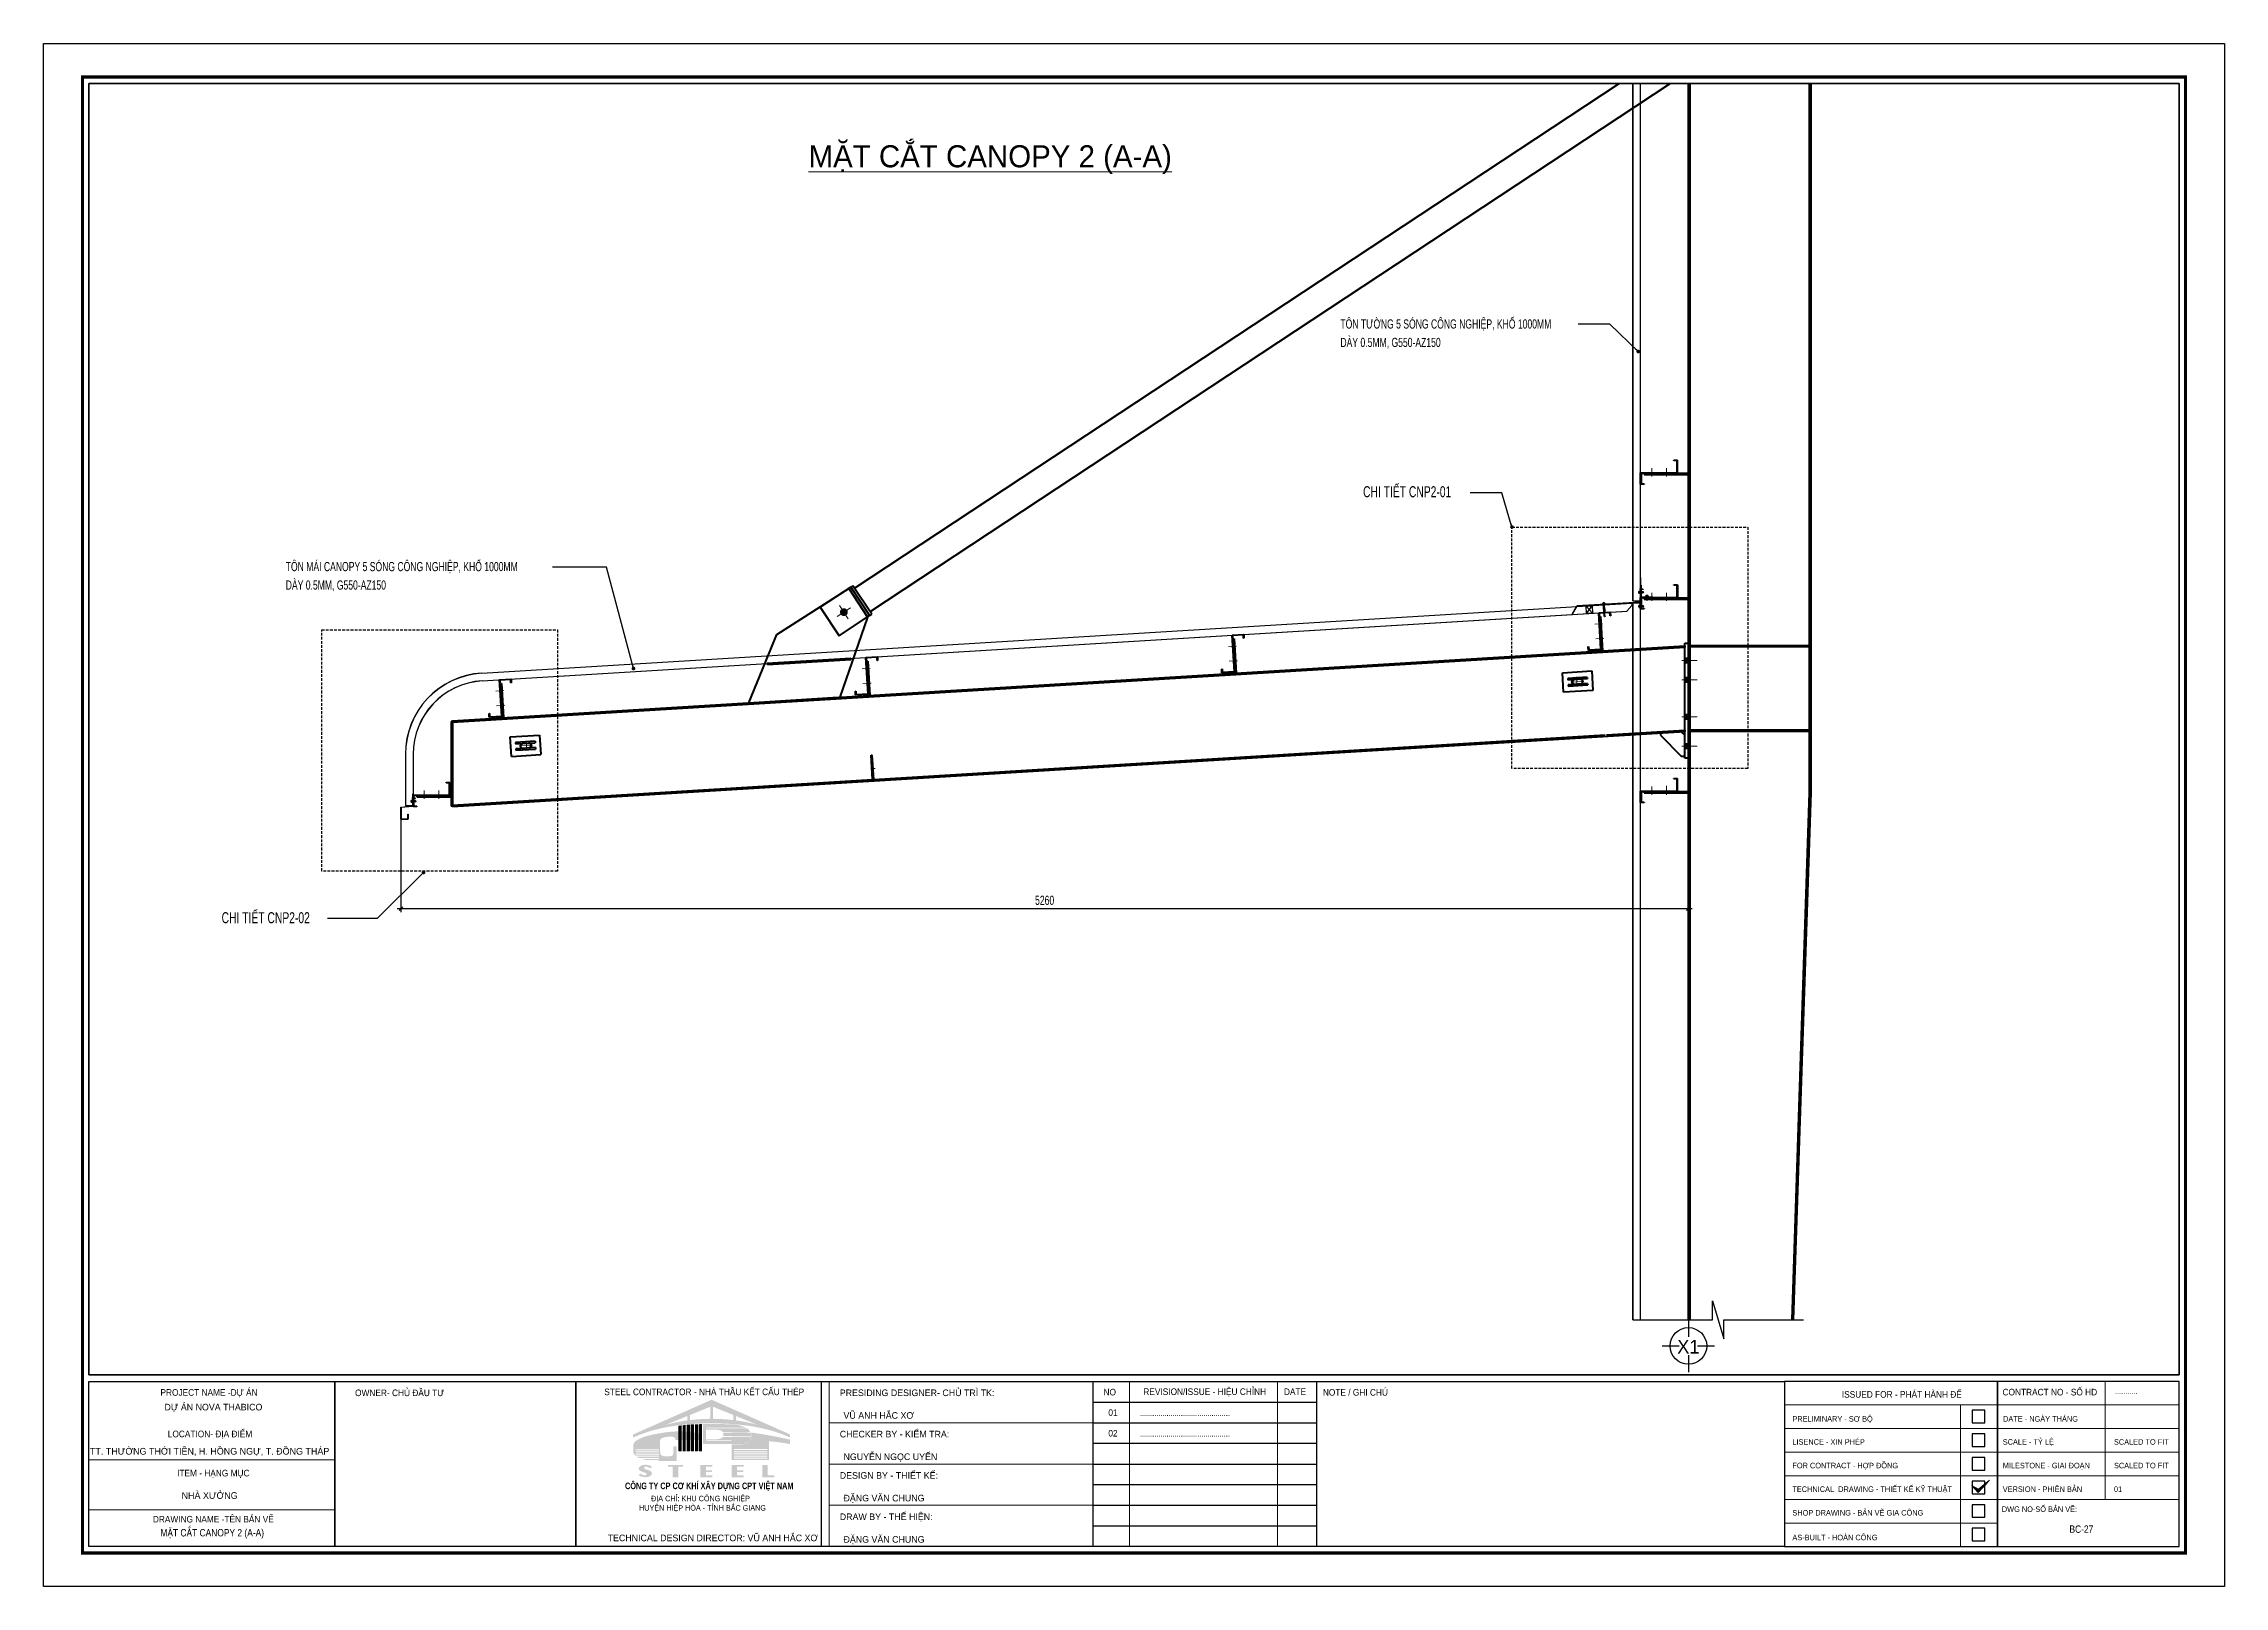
# Model space of a CAD drawing. Header units: inches. Extents: x 2 to 32666, y -5537 to 22.
# Drawn here: x 14272 to 14866, y -4545 to -4125 of the extents above; entities that cross this region are included whole.
import ezdxf
from ezdxf.enums import TextEntityAlignment as Align

# ---------------------------------------------------------------- set-up
doc = ezdxf.new("R2010")
doc.units = ezdxf.units.IN
doc.header["$MEASUREMENT"] = 0
doc.linetypes.add('DASHED2', pattern=[0.375, 0.25, -0.125])
doc.linetypes.add('HIDDEN', pattern=[0.375, 0.25, -0.125])
for name, color, linetype in [('1', 1, 'Continuous'), ('2', 2, 'Continuous'), ('251', 251, 'Continuous'), ('3', 3, 'Continuous'), ('4', 4, 'Continuous'), ('6', 6, 'Continuous'), ('7', 7, 'Continuous'), ('9', 9, 'Continuous'), ('BAO KHUNG', 31, 'Continuous'), ('DIM', 8, 'Continuous'), ('Fast RSQ_A2 Frame$0$Khung ten', 4, 'Continuous'), ('flashing', 6, 'Continuous'), ('Kyhieu', 7, 'Continuous'), ('NET IN', 3, 'Continuous'), ('STRUCTURE', 1, 'Continuous')]:
    doc.layers.add(name, color=color, linetype=linetype)
for name, color, linetype, lineweight in [('2H-vua', 2, 'Continuous', 20), ('_TEXT', 3, 'Continuous', 13), ('DETAIL$0$S-Dim', 8, 'Continuous', 20), ('DETAIL$0$S-Hatch', 8, 'Continuous', 13), ('S-Hatch', 8, 'Continuous', 9)]:
    doc.layers.add(name, color=color, linetype=linetype, lineweight=lineweight)
doc.layers.add('Cover text', color=7, linetype='Continuous', true_color=0x52370f)
doc.styles.add('ARIAL-H', font='Vharial.ttf', dxfattribs={"width": 0.8})
doc.styles.add('AVO', font='VAVOB.TTF')
doc.styles.add('ST1', font='vnshx.shx', dxfattribs={"width": 0.7})
doc.styles.add('ST1H', font='vnshxh.shx', dxfattribs={"width": 0.7})
doc.styles.add('ST3', font='VHAVANB.TTF')
doc.styles.get("Standard").update_dxf_attribs({"font": 'arial.ttf'})
doc.styles.add('style1', font='VHAVAN.TTF')
doc.styles.add('STYLE2', font='VHAVAN.TTF')
doc.styles.add('TIEU DE', font='Vharialn.ttf')
doc.dimstyles.new('15', dxfattribs={"dimtxt": 2.5, "dimasz": 1, "dimexe": 1, "dimexo": 0, "dimgap": 1, "dimtad": 1, "dimdec": 0, "dimlfac": 15, "dimzin": 0, "dimdsep": 46, "dimtxsty": 'ST1', "dimblk": 'OBLIQUE', "dimcen": 1, "dimdle": 1, "dimclrd": 8, "dimclre": 8, "dimclrt": 3, "dimadec": 0, "dimazin": 0, "dimtfac": 1, "dimtdec": 0, "dimtix": 1, "dimtmove": 1, "dimatfit": 0, "dimldrblk": 'DOT', "dimfxl": 0, "dimtolj": 1, "dimtzin": 0, "dimlwd": -1, "dimlwe": -1, "dimarcsym": 0})

msp = doc.modelspace()

# ---------------------------------------------------------------- texts
at = {"layer": '3', "style": 'ST1H', "width": 0.7}
for s, height, p in [('t«n t\xadêng 5 sãng c«ng nghiÖp, khæ 1000mm', 2.5, (14624.988, -4202.0924)), ('dµy 0.5mm, g550-az150', 2.5, (14624.988, -4207.1187)), ('chi tiÕt cnp2-01', 3, (14631.1646, -4248.0116)), ('t«n m¸i canopy 5 sãng c«ng nghiÖp, khæ 1000mm', 2.5, (14337.7152, -4268.1422)), ('dµy 0.5mm, g550-az150', 2.5, (14337.7152, -4273.1685)), ('chi tiÕt cnp2-02', 3, (14320.2536, -4363.991))]:
    msp.add_text(s, height=height, dxfattribs=at).set_placement(p)
at = {"layer": '_TEXT', "style": 'ST3'}
msp.add_text('%%UMÆT C¾T CANOPY 2 (A-A)', height=6, dxfattribs=at).set_placement((14480.1246, -4158.1916))
at = {"layer": 'Kyhieu', "color": 3, "ltscale": 10, "style": 'AVO'}
msp.add_text('X1', height=3.71429, dxfattribs=at).set_placement((14719.7744, -4479.2807), align=Align.MIDDLE_CENTER)

# ---------------------------------------------------------------- blocks, each defined once
blk = doc.blocks.new('DETAIL$0$MARK')
at = {"layer": 'DETAIL$0$S-Hatch', "linetype": 'Continuous'}
h = blk.add_hatch(dxfattribs=at)
h.set_pattern_fill('ANSI31', color=256, scale=50, style=0)
h.paths.add_polyline_path([(1667850, -1156933), (1667909, -1156997), (1668012, -1156885), (1667913, -1156967)])
at = {"layer": 'DETAIL$0$S-Dim', "linetype": 'Continuous'}
blk.add_lwpolyline([(1667850, -1156933), (1667909, -1156997), (1668012, -1156885), (1667913, -1156967), (1667850, -1156933)], dxfattribs=at)
blk = doc.blocks.new('logo cpt')
at = {"layer": '2H-vua', "ltscale": 2}
h = blk.add_hatch(color=1, dxfattribs=at)
h.dxf.hatch_style = 1
edge = h.paths.add_edge_path()
edge.add_line((0, 0), (-59.3, -26.2))
edge.add_spline(control_points=[(-59.3, -26.2), (-59.3, -26.2), (-59.4, -26.2), (-59.4, -26.3), (-59.4, -26.3)], knot_values=[0, 0, 0, 0, 0.090528, 0.18293, 0.18293, 0.18293, 0.18293], degree=3, periodic=0)
edge.add_line((-59.4, -26.3), (-59.4, -28.4))
edge.add_spline(control_points=[(-59.4, -28.4), (-59.4, -28.4), (-59.4, -28.5), (-59.3, -28.5), (-59.3, -28.6), (-59.2, -28.5), (-59.2, -28.5)], knot_values=[0, 0, 0, 0, 0.068206, 0.126958, 0.189177, 0.244498, 0.244498, 0.244498, 0.244498], degree=3, periodic=0)
edge.add_line((-59.2, -28.5), (-57.4, -27.7))
edge.add_line((-57.4, -27.7), (-56, -27.2))
edge.add_line((-56, -27.2), (-54.9, -26.7))
edge.add_line((-54.9, -26.7), (-53.9, -26.3))
edge.add_line((-53.9, -26.3), (-52.4, -25.8))
edge.add_line((-52.4, -25.8), (-50.2, -25))
edge.add_line((-50.2, -25), (-49, -24.6))
edge.add_line((-49, -24.6), (-48, -24.2))
edge.add_line((-48, -24.2), (-46.2, -23.7))
edge.add_line((-46.2, -23.7), (-44.7, -23.2))
edge.add_line((-44.7, -23.2), (-43, -22.8))
edge.add_spline(control_points=[(-43, -22.8), (-40.8, -22.2), (-35.1, -20.8), (-24.5, -19.2), (-12.3, -18), (-3.7, -17.9), (0, -17.8)], knot_values=[0, 0, 0, 0, 6.689632, 17.790922, 32.231173, 43.398154, 43.398154, 43.398154, 43.398154], degree=3, periodic=0)
edge.add_spline(control_points=[(0, -17.8), (3.7, -17.9), (12.3, -18), (24.5, -19.2), (35.1, -20.8), (40.8, -22.2), (43, -22.8)], knot_values=[0, 0, 0, 0, 11.166981, 25.607232, 36.708522, 43.398154, 43.398154, 43.398154, 43.398154], degree=3, periodic=0)
edge.add_line((43, -22.8), (44.7, -23.2))
edge.add_line((44.7, -23.2), (46.2, -23.7))
edge.add_line((46.2, -23.7), (48, -24.2))
edge.add_line((48, -24.2), (49, -24.6))
edge.add_line((49, -24.6), (50.2, -25))
edge.add_line((50.2, -25), (52.4, -25.8))
edge.add_line((52.4, -25.8), (53.9, -26.3))
edge.add_line((53.9, -26.3), (54.9, -26.7))
edge.add_line((54.9, -26.7), (56, -27.2))
edge.add_line((56, -27.2), (57.4, -27.7))
edge.add_line((57.4, -27.7), (59.2, -28.5))
edge.add_spline(control_points=[(59.2, -28.5), (59.2, -28.5), (59.3, -28.6), (59.3, -28.5), (59.4, -28.5), (59.4, -28.4), (59.4, -28.4)], knot_values=[0, 0, 0, 0, 0.055322, 0.11754, 0.176292, 0.244498, 0.244498, 0.244498, 0.244498], degree=3, periodic=0)
edge.add_line((59.4, -28.4), (59.4, -26.3))
edge.add_spline(control_points=[(59.4, -26.3), (59.4, -26.3), (59.4, -26.2), (59.3, -26.2), (59.3, -26.2)], knot_values=[0, 0, 0, 0, 0.092401, 0.18293, 0.18293, 0.18293, 0.18293], degree=3, periodic=0)
edge.add_line((59.3, -26.2), (0, 0))
edge = h.paths.add_edge_path(flags=16)
edge.add_line((1, -5.3), (16.5, -11.6))
edge.add_line((16.5, -11.6), (16.5, -15.4))
edge.add_spline(control_points=[(16.5, -15.4), (13.9, -15.1), (8.7, -14.6), (3.5, -14.5), (1, -14.4)], knot_values=[18.676889, 18.676889, 18.676889, 18.676889, 26.68916, 34.246708, 34.246708, 34.246708, 34.246708], degree=3, periodic=0)
edge.add_line((1, -14.4), (1, -5.3))
edge = h.paths.add_edge_path(flags=16)
edge.add_line((-1, -5.3), (-1, -14.4))
edge.add_spline(control_points=[(-1, -14.4), (-3.5, -14.5), (-8.7, -14.6), (-13.9, -15.1), (-16.5, -15.4)], knot_values=[18.676889, 18.676889, 18.676889, 18.676889, 26.234437, 34.246708, 34.246708, 34.246708, 34.246708], degree=3, periodic=0)
edge.add_line((-16.5, -15.4), (-16.5, -11.6))
edge.add_line((-16.5, -11.6), (-1, -5.3))
edge = h.paths.add_edge_path(flags=16)
edge.add_line((18.5, -12.4), (34.8, -19))
edge.add_spline(control_points=[(34.8, -19), (32.4, -18.4), (27, -17), (21.5, -16.1), (18.5, -15.7)], knot_values=[0, 0, 0, 0, 7.661393, 16.695244, 16.695244, 16.695244, 16.695244], degree=3, periodic=0)
edge.add_line((18.5, -15.7), (18.5, -12.4))
edge = h.paths.add_edge_path(flags=16)
edge.add_line((-18.5, -12.4), (-18.5, -15.7))
edge.add_spline(control_points=[(-18.5, -15.7), (-21.5, -16.1), (-27, -17), (-32.4, -18.4), (-34.8, -19)], knot_values=[0, 0, 0, 0, 9.033851, 16.695244, 16.695244, 16.695244, 16.695244], degree=3, periodic=0)
edge.add_line((-34.8, -19), (-18.5, -12.4))
at = {"layer": '2H-vua', "ltscale": 2, "true_color": 0x0000bd}
h = blk.add_hatch(color=172, dxfattribs=at)
h.dxf.hatch_style = 1
edge = h.paths.add_edge_path()
edge.add_line((-26.5, -35.3), (-29, -35.3))
edge.add_line((-29, -35.3), (-29, -39.8))
edge.add_spline(control_points=[(-29, -39.8), (-29, -40.1), (-29, -40.5), (-29.1, -41.2), (-29.3, -41.8), (-29.8, -42.3), (-30.5, -42.5), (-31.2, -42.7), (-31.9, -42.7), (-32.8, -42.8), (-33.8, -42.9), (-34.9, -42.9), (-35.9, -42.8), (-36.8, -42.6), (-37.5, -42.3), (-38.1, -41.9), (-38.5, -41.4), (-38.8, -40.9), (-38.8, -40.5), (-38.8, -40.3), (-38.9, -40.2)], knot_values=[0, 0, 0, 0, 0.679106, 1.416411, 1.991685, 2.486653, 3.449332, 4.04487, 4.779635, 5.6579, 6.651397, 7.82701, 9.009902, 9.65126, 10.433258, 11.240547, 11.77736, 12.501996, 12.886685, 13.084173, 13.084173, 13.084173, 13.084173], degree=3, periodic=0)
edge.add_line((-38.9, -40.2), (-39.2, -31.8))
edge.add_spline(control_points=[(-39.2, -31.8), (-39.2, -31.6), (-39.2, -31.3), (-39.1, -30.8), (-39, -30.5), (-38.7, -29.8), (-37.7, -29.1), (-35.9, -28.4), (-33.9, -28.1), (-32, -27.9), (-30.8, -27.9), (-29.8, -28), (-29.2, -28.1), (-28.6, -28.2), (-28.2, -28.6), (-27.8, -28.8), (-27.6, -29.2), (-27.4, -29.5), (-27.4, -29.8), (-27.4, -30.1), (-27.5, -30.3), (-27.5, -30.4)], knot_values=[0, 0, 0, 0, 0.639974, 0.927001, 1.315485, 1.784934, 3.04414, 4.896322, 7.542101, 8.98199, 10.633425, 11.259738, 11.786572, 12.490614, 12.976547, 13.417104, 13.795301, 14.182315, 14.521901, 14.772084, 15.08434, 15.08434, 15.08434, 15.08434], degree=3, periodic=0)
edge.add_line((-27.5, -30.4), (-25.1, -30.4))
edge.add_spline(control_points=[(-25.1, -30.4), (-25.1, -28.2), (-25.1, -26.1), (-25.1, -24)], knot_values=[1.660641, 1.660641, 1.660641, 1.660641, 2.000673, 2.000673, 2.000673, 2.000673], weights=[1, 1, 1, 1], degree=3, periodic=0)
edge.add_spline(control_points=[(-25.1, -24), (-25.9, -24), (-28.9, -24), (-33.6, -24.4), (-40.9, -25.6), (-48.3, -27), (-54.8, -29.4), (-57.8, -31.5), (-58.7, -32.6), (-58.9, -32.9)], knot_values=[0, 0, 0, 0, 2.488239, 8.970845, 14.111923, 24.664854, 31.502662, 34.620973, 35.647344, 35.647344, 35.647344, 35.647344], degree=3, periodic=0)
edge.add_spline(control_points=[(-58.9, -32.9), (-59, -33.1), (-59.1, -33.4), (-59.2, -33.8), (-59.2, -33.9)], knot_values=[0, 0, 0, 0, 0.649396, 1.111903, 1.111903, 1.111903, 1.111903], degree=3, periodic=0)
edge.add_line((-59.2, -33.9), (-59.2, -39.7))
edge.add_spline(control_points=[(-59.2, -39.7), (-59.1, -40.2), (-58.8, -41.3), (-57.9, -42), (-57.5, -42.3)], knot_values=[0, 0, 0, 0, 1.615996, 3.213839, 3.213839, 3.213839, 3.213839], degree=3, periodic=0)
edge.add_line((-57.5, -42.3), (-39.9, -42.3))
edge.add_line((-39.9, -42.3), (-39.9, -43.1))
edge.add_line((-39.9, -43.1), (-56.6, -43.1))
edge.add_spline(control_points=[(-56.6, -43.1), (-56.1, -43.5), (-55.6, -43.8), (-55, -44)], knot_values=[4.464767, 4.464767, 4.464767, 4.464767, 6.233584, 6.233584, 6.233584, 6.233584], degree=3, periodic=0)
edge.add_line((-55, -44), (-39.9, -44))
edge.add_line((-39.9, -44), (-39.9, -44.8))
edge.add_line((-39.9, -44.8), (-52.7, -44.8))
edge.add_spline(control_points=[(-52.7, -44.8), (-52.1, -45), (-50.8, -45.4), (-49.5, -45.5), (-48.8, -45.6)], knot_values=[0, 0, 0, 0, 1.969376, 3.947208, 3.947208, 3.947208, 3.947208], degree=3, periodic=0)
edge.add_line((-48.8, -45.6), (-40, -45.6))
edge.add_line((-40, -45.6), (-40, -46.3))
edge.add_line((-40, -46.3), (-26.5, -46.3))
edge.add_line((-26.5, -46.3), (-26.5, -35.3))
h.paths.add_polyline_path([(-39.9, -41.5), (-57.6, -41.5), (-57.6, -40.7), (-39.9, -40.7)], flags=16)
h.paths.add_polyline_path([(-39.9, -39.9), (-57.6, -39.9), (-57.6, -39.1), (-39.9, -39.1)], flags=16)
h.paths.add_polyline_path([(-39.9, -38.2), (-57.6, -38.2), (-57.6, -37.4), (-39.9, -37.4)], flags=16)
edge = h.paths.add_edge_path()
edge.add_spline(control_points=[(-22, -30.4), (-22, -28.3), (-22, -26.2), (-22, -24)], knot_values=[1.658755, 1.658755, 1.658755, 1.658755, 1.987897, 1.987897, 1.987897, 1.987897], weights=[1, 1, 1, 1], degree=3, periodic=0)
edge.add_spline(control_points=[(-22, -24), (-22.1, -24), (-22.4, -24), (-22.6, -24), (-22.7, -24)], knot_values=[38.051452, 38.051452, 38.051452, 38.051452, 38.385889, 38.719297, 38.719297, 38.719297, 38.719297], degree=3, periodic=0)
edge.add_spline(control_points=[(-22.7, -24), (-22.7, -26.1), (-22.7, -28.3), (-22.7, -30.4)], knot_values=[0.65234, 0.65234, 0.65234, 0.65234, 0.984869, 0.984869, 0.984869, 0.984869], weights=[1, 1, 1, 1], degree=3, periodic=0)
edge.add_line((-22.7, -30.4), (-22, -30.4))
edge = h.paths.add_edge_path()
edge.add_spline(control_points=[(-18.9, -27.3), (-18.9, -26.3), (-18.9, -25.2), (-18.9, -24.2)], knot_values=[1.815146, 1.815146, 1.815146, 1.815146, 1.972104, 1.972104, 1.972104, 1.972104], weights=[1, 1, 1, 1], degree=3, periodic=0)
edge.add_spline(control_points=[(-18.9, -24.2), (-19.2, -24.2), (-19.4, -24.1), (-19.6, -24.1)], knot_values=[41.123651, 41.123651, 41.123651, 41.123651, 41.826885, 41.826885, 41.826885, 41.826885], degree=3, periodic=0)
edge.add_spline(control_points=[(-19.6, -24.1), (-19.6, -26.2), (-19.6, -28.3), (-19.6, -30.4)], knot_values=[0.650819, 0.650819, 0.650819, 0.650819, 0.970014, 0.970014, 0.970014, 0.970014], weights=[1, 1, 1, 1], degree=3, periodic=0)
edge.add_line((-19.6, -30.4), (-18.9, -30.4))
edge.add_spline(control_points=[(-18.9, -30.4), (-18.9, -29.4), (-18.9, -28.3), (-18.9, -27.3)], knot_values=[1.657232, 1.657232, 1.657232, 1.657232, 1.815146, 1.815146, 1.815146, 1.815146], weights=[1, 1, 1, 1], degree=3, periodic=0)
edge = h.paths.add_edge_path()
edge.add_spline(control_points=[(-15.8, -27.5), (-15.8, -26.5), (-15.8, -25.5), (-15.8, -24.5)], knot_values=[1.804407, 1.804407, 1.804407, 1.804407, 1.950128, 1.950128, 1.950128, 1.950128], weights=[1, 1, 1, 1], degree=3, periodic=0)
edge.add_spline(control_points=[(-15.8, -24.5), (-15.9, -24.5), (-15.9, -24.5), (-15.9, -24.5)], knot_values=[44.85263, 44.85263, 44.85263, 44.85263, 44.946366, 44.946366, 44.946366, 44.946366], degree=3, periodic=0)
edge.add_spline(control_points=[(-15.9, -24.5), (-15.9, -24.5), (-16.1, -24.5), (-16.3, -24.4), (-16.5, -24.4)], knot_values=[44.245123, 44.245123, 44.245123, 44.245123, 44.297839, 44.85263, 44.85263, 44.85263, 44.85263], degree=3, periodic=0)
edge.add_spline(control_points=[(-16.5, -24.4), (-16.5, -24.7), (-16.5, -25), (-16.5, -25.3)], knot_values=[0.905266, 0.905266, 0.905266, 0.905266, 0.949016, 0.949016, 0.949016, 0.949016], weights=[1, 1, 1, 1], degree=3, periodic=0)
edge.add_spline(control_points=[(-16.5, -25.3), (-16.5, -27), (-16.5, -28.7), (-16.5, -30.4)], knot_values=[0.6495, 0.6495, 0.6495, 0.6495, 0.905266, 0.905266, 0.905266, 0.905266], weights=[1, 1, 1, 1], degree=3, periodic=0)
edge.add_line((-16.5, -30.4), (-15.8, -30.4))
edge.add_spline(control_points=[(-15.8, -30.4), (-15.8, -29.9), (-15.8, -29.5), (-15.8, -29.1)], knot_values=[1.656067, 1.656067, 1.656067, 1.656067, 1.723738, 1.723738, 1.723738, 1.723738], weights=[1, 1, 1, 1], degree=3, periodic=0)
edge.add_spline(control_points=[(-15.8, -29.1), (-15.8, -28.5), (-15.8, -28), (-15.8, -27.5)], knot_values=[1.723738, 1.723738, 1.723738, 1.723738, 1.804404, 1.804404, 1.804404, 1.804404], weights=[1, 1, 1, 1], degree=3, periodic=0)
edge.add_spline(control_points=[(-15.8, -27.5), (-15.8, -27.5), (-15.8, -27.5), (-15.8, -27.5)], knot_values=[1.804404, 1.804404, 1.804404, 1.804404, 1.804407, 1.804407, 1.804407, 1.804407], weights=[1, 1, 1, 1], degree=3, periodic=0)
edge = h.paths.add_edge_path()
edge.add_spline(control_points=[(-12.7, -28), (-12.7, -27), (-12.7, -26.1), (-12.7, -25.1)], knot_values=[1.776179, 1.776179, 1.776179, 1.776179, 1.920589, 1.920589, 1.920589, 1.920589], weights=[1, 1, 1, 1], degree=3, periodic=0)
edge.add_spline(control_points=[(-12.7, -25.1), (-13, -25), (-13.2, -25), (-13.4, -24.9)], knot_values=[47.389322, 47.389322, 47.389322, 47.389322, 48.075391, 48.075391, 48.075391, 48.075391], degree=3, periodic=0)
edge.add_spline(control_points=[(-13.4, -24.9), (-13.4, -24.9), (-13.4, -24.9), (-13.4, -24.9)], knot_values=[47.389171, 47.389171, 47.389171, 47.389171, 47.389322, 47.389322, 47.389322, 47.389322], degree=3, periodic=0)
edge.add_spline(control_points=[(-13.4, -24.9), (-13.4, -25.4), (-13.4, -25.8), (-13.4, -26.3)], knot_values=[0.854166, 0.854166, 0.854166, 0.854166, 0.920674, 0.920674, 0.920674, 0.920674], weights=[1, 1, 1, 1], degree=3, periodic=0)
edge.add_spline(control_points=[(-13.4, -26.3), (-13.4, -26.6), (-13.4, -26.8), (-13.4, -27.1)], knot_values=[0.813011, 0.813011, 0.813011, 0.813011, 0.854166, 0.854166, 0.854166, 0.854166], weights=[1, 1, 1, 1], degree=3, periodic=0)
edge.add_spline(control_points=[(-13.4, -27.1), (-13.4, -27.3), (-13.4, -27.5), (-13.4, -27.7)], knot_values=[0.785786, 0.785786, 0.785786, 0.785786, 0.813011, 0.813011, 0.813011, 0.813011], weights=[1, 1, 1, 1], degree=3, periodic=0)
edge.add_spline(control_points=[(-13.4, -27.7), (-13.4, -28.6), (-13.4, -29.5), (-13.4, -30.4)], knot_values=[0.649905, 0.649905, 0.649905, 0.649905, 0.785786, 0.785786, 0.785786, 0.785786], weights=[1, 1, 1, 1], degree=3, periodic=0)
edge.add_spline(control_points=[(-13.4, -30.4), (-13.4, -30.4), (-13.4, -30.4), (-13.4, -30.4)], knot_values=[0.648777, 0.648777, 0.648777, 0.648777, 0.649905, 0.649905, 0.649905, 0.649905], weights=[1, 1, 1, 1], degree=3, periodic=0)
edge.add_line((-13.4, -30.4), (-12.7, -30.4))
edge.add_spline(control_points=[(-12.7, -30.4), (-12.7, -30), (-12.7, -29.7), (-12.7, -29.3)], knot_values=[1.655439, 1.655439, 1.655439, 1.655439, 1.710581, 1.710581, 1.710581, 1.710581], weights=[1, 1, 1, 1], degree=3, periodic=0)
edge.add_spline(control_points=[(-12.7, -29.3), (-12.7, -29), (-12.7, -28.8), (-12.7, -28.5)], knot_values=[1.710581, 1.710581, 1.710581, 1.710581, 1.752409, 1.752409, 1.752409, 1.752409], weights=[1, 1, 1, 1], degree=3, periodic=0)
edge.add_spline(control_points=[(-12.7, -28.5), (-12.7, -28.3), (-12.7, -28.2), (-12.7, -28)], knot_values=[1.752409, 1.752409, 1.752409, 1.752409, 1.776179, 1.776179, 1.776179, 1.776179], weights=[1, 1, 1, 1], degree=3, periodic=0)
edge = h.paths.add_edge_path()
edge.add_spline(control_points=[(-9.7, -25.8), (-9.8, -25.8), (-10, -25.7), (-10.2, -25.6), (-10.3, -25.6)], knot_values=[0, 0, 0, 0, 0.271115, 0.703489, 0.703489, 0.703489, 0.703489], degree=3, periodic=0)
edge.add_spline(control_points=[(-10.3, -25.6), (-10.3, -25.8), (-10.3, -26), (-10.3, -26.3)], knot_values=[0.854515, 0.854515, 0.854515, 0.854515, 0.88662, 0.88662, 0.88662, 0.88662], weights=[1, 1, 1, 1], degree=3, periodic=0)
edge.add_spline(control_points=[(-10.3, -26.3), (-10.3, -26.3), (-10.3, -26.3), (-10.3, -26.4)], knot_values=[0.848481, 0.848481, 0.848481, 0.848481, 0.854515, 0.854515, 0.854515, 0.854515], weights=[1, 1, 1, 1], degree=3, periodic=0)
edge.add_spline(control_points=[(-10.3, -26.4), (-10.3, -26.7), (-10.3, -27.1), (-10.3, -27.5)], knot_values=[0.794629, 0.794629, 0.794629, 0.794629, 0.848481, 0.848481, 0.848481, 0.848481], weights=[1, 1, 1, 1], degree=3, periodic=0)
edge.add_spline(control_points=[(-10.3, -27.5), (-10.3, -28.5), (-10.3, -29.4), (-10.3, -30.4)], knot_values=[0.64839, 0.64839, 0.64839, 0.64839, 0.794629, 0.794629, 0.794629, 0.794629], weights=[1, 1, 1, 1], degree=3, periodic=0)
edge.add_line((-10.3, -30.4), (-9.7, -30.4))
edge.add_spline(control_points=[(-9.7, -30.4), (-9.7, -30.3), (-9.7, -30.2), (-9.7, -30.1)], knot_values=[1.654916, 1.654916, 1.654916, 1.654916, 1.670697, 1.670697, 1.670697, 1.670697], weights=[1, 1, 1, 1], degree=3, periodic=0)
edge.add_spline(control_points=[(-9.7, -30.1), (-9.7, -29.3), (-9.7, -28.6), (-9.7, -27.8)], knot_values=[1.670697, 1.670697, 1.670697, 1.670697, 1.782814, 1.782814, 1.782814, 1.782814], weights=[1, 1, 1, 1], degree=3, periodic=0)
edge.add_spline(control_points=[(-9.7, -27.8), (-9.7, -27.2), (-9.7, -26.5), (-9.7, -25.8)], knot_values=[1.782814, 1.782814, 1.782814, 1.782814, 1.882275, 1.882275, 1.882275, 1.882275], weights=[1, 1, 1, 1], degree=3, periodic=0)
at = {"layer": '2H-vua', "ltscale": 2}
h = blk.add_hatch(color=1, dxfattribs=at)
h.dxf.hatch_style = 1
edge = h.paths.add_edge_path()
edge.add_spline(control_points=[(-22.7, -30.4), (-22.7, -28.3), (-22.7, -26.1), (-22.7, -24)], knot_values=[0.65234, 0.65234, 0.65234, 0.65234, 0.984869, 0.984869, 0.984869, 0.984869], weights=[1, 1, 1, 1], degree=3, periodic=0)
edge.add_spline(control_points=[(-22.7, -24), (-22.7, -22.5), (-22.7, -21), (-22.7, -19.5)], knot_values=[0.984869, 0.984869, 0.984869, 0.984869, 1.216541, 1.216541, 1.216541, 1.216541], weights=[1, 1, 1, 1], degree=3, periodic=0)
edge.add_spline(control_points=[(-22.7, -19.5), (-22.7, -19.5), (-22.7, -19.5), (-22.7, -19.5), (-22.8, -19.4), (-22.8, -19.4), (-22.8, -19.4), (-22.8, -19.4)], knot_values=[1.216541, 1.216541, 1.216541, 1.216541, 1.259596, 1.296989, 1.345872, 1.376028, 1.41378, 1.41378, 1.41378, 1.41378], weights=[1, 1, 1, 1, 1, 1, 1, 1], degree=3, periodic=0)
edge.add_line((-22.8, -19.4), (-25, -19.7))
edge.add_spline(control_points=[(-25, -19.7), (-25, -19.7), (-25, -19.8), (-25.1, -19.8), (-25.1, -19.8), (-25.1, -19.9), (-25.1, -19.9)], knot_values=[2.217254, 2.217254, 2.217254, 2.217254, 2.274562, 2.326082, 2.37697, 2.409598, 2.409598, 2.409598, 2.409598], weights=[1, 1, 1, 1, 1, 1, 1], degree=3, periodic=0)
edge.add_spline(control_points=[(-25.1, -19.9), (-25.1, -21.2), (-25.1, -22.6), (-25.1, -24)], knot_values=[2.000673, 2.000673, 2.000673, 2.000673, 2.217254, 2.217254, 2.217254, 2.217254], weights=[1, 1, 1, 1], degree=3, periodic=0)
edge.add_spline(control_points=[(-25.1, -24), (-25.1, -26.1), (-25.1, -28.2), (-25.1, -30.4)], knot_values=[1.660641, 1.660641, 1.660641, 1.660641, 2.000673, 2.000673, 2.000673, 2.000673], weights=[1, 1, 1, 1], degree=3, periodic=0)
edge.add_spline(control_points=[(-25.1, -30.4), (-25.1, -33.2), (-25.1, -36), (-25.1, -38.8)], knot_values=[1.217254, 1.217254, 1.217254, 1.217254, 1.660641, 1.660641, 1.660641, 1.660641], weights=[1, 1, 1, 1], degree=3, periodic=0)
edge.add_spline(control_points=[(-25.1, -38.8), (-25.1, -38.8), (-25.1, -38.8), (-25, -38.9), (-25, -38.9), (-25, -38.9)], knot_values=[1, 1, 1, 1, 1.073403, 1.153898, 1.217254, 1.217254, 1.217254, 1.217254], weights=[1, 1, 1, 1, 1, 1], degree=3, periodic=0)
edge.add_spline(control_points=[(-25, -38.9), (-24.3, -38.9), (-23.5, -38.9), (-22.8, -38.9)], knot_values=[0, 0, 0, 0, 1, 1, 1, 1], weights=[1, 1, 1, 1], degree=3, periodic=0)
edge.add_spline(control_points=[(-22.8, -38.9), (-22.8, -38.9), (-22.8, -38.9), (-22.7, -38.8), (-22.7, -38.8), (-22.7, -38.8)], knot_values=[0, 0, 0, 0, 0.063356, 0.156751, 0.216541, 0.216541, 0.216541, 0.216541], weights=[1, 1, 1, 1, 1, 1], degree=3, periodic=0)
edge.add_spline(control_points=[(-22.7, -38.8), (-22.7, -36), (-22.7, -33.2), (-22.7, -30.4)], knot_values=[0.216541, 0.216541, 0.216541, 0.216541, 0.65234, 0.65234, 0.65234, 0.65234], weights=[1, 1, 1, 1], degree=3, periodic=0)
edge = h.paths.add_edge_path()
edge.add_spline(control_points=[(-19.6, -30.4), (-19.6, -28.3), (-19.6, -26.2), (-19.6, -24.1)], knot_values=[0.650819, 0.650819, 0.650819, 0.650819, 0.970014, 0.970014, 0.970014, 0.970014], weights=[1, 1, 1, 1], degree=3, periodic=0)
edge.add_spline(control_points=[(-19.6, -24.1), (-19.6, -22.5), (-19.6, -20.9), (-19.6, -19.2)], knot_values=[0.970014, 0.970014, 0.970014, 0.970014, 1.216541, 1.216541, 1.216541, 1.216541], weights=[1, 1, 1, 1], degree=3, periodic=0)
edge.add_spline(control_points=[(-19.6, -19.2), (-19.6, -19.2), (-19.6, -19.1), (-19.7, -19.1), (-19.7, -19.1), (-19.7, -19.1), (-19.8, -19.1), (-19.8, -19.1)], knot_values=[1.216541, 1.216541, 1.216541, 1.216541, 1.259596, 1.296989, 1.345872, 1.376028, 1.41378, 1.41378, 1.41378, 1.41378], weights=[1, 1, 1, 1, 1, 1, 1, 1], degree=3, periodic=0)
edge.add_line((-19.8, -19.1), (-21.9, -19.3))
edge.add_spline(control_points=[(-21.9, -19.3), (-21.9, -19.3), (-22, -19.3), (-22, -19.4), (-22, -19.4), (-22, -19.4), (-22, -19.5)], knot_values=[2.217254, 2.217254, 2.217254, 2.217254, 2.274562, 2.326082, 2.37697, 2.409598, 2.409598, 2.409598, 2.409598], weights=[1, 1, 1, 1, 1, 1, 1], degree=3, periodic=0)
edge.add_spline(control_points=[(-22, -19.5), (-22, -21), (-22, -22.5), (-22, -24)], knot_values=[1.987897, 1.987897, 1.987897, 1.987897, 2.217254, 2.217254, 2.217254, 2.217254], weights=[1, 1, 1, 1], degree=3, periodic=0)
edge.add_spline(control_points=[(-22, -24), (-22, -26.2), (-22, -28.3), (-22, -30.4)], knot_values=[1.658755, 1.658755, 1.658755, 1.658755, 1.987897, 1.987897, 1.987897, 1.987897], weights=[1, 1, 1, 1], degree=3, periodic=0)
edge.add_spline(control_points=[(-22, -30.4), (-22, -33.2), (-22, -36), (-22, -38.8)], knot_values=[1.217254, 1.217254, 1.217254, 1.217254, 1.658755, 1.658755, 1.658755, 1.658755], weights=[1, 1, 1, 1], degree=3, periodic=0)
edge.add_spline(control_points=[(-22, -38.8), (-22, -38.8), (-22, -38.8), (-22, -38.9), (-21.9, -38.9), (-21.9, -38.9)], knot_values=[1, 1, 1, 1, 1.073403, 1.153898, 1.217254, 1.217254, 1.217254, 1.217254], weights=[1, 1, 1, 1, 1, 1], degree=3, periodic=0)
edge.add_spline(control_points=[(-21.9, -38.9), (-21.2, -38.9), (-20.5, -38.9), (-19.8, -38.9)], knot_values=[0, 0, 0, 0, 1, 1, 1, 1], weights=[1, 1, 1, 1], degree=3, periodic=0)
edge.add_spline(control_points=[(-19.8, -38.9), (-19.7, -38.9), (-19.7, -38.9), (-19.6, -38.8), (-19.6, -38.8), (-19.6, -38.8)], knot_values=[0, 0, 0, 0, 0.063356, 0.156751, 0.216541, 0.216541, 0.216541, 0.216541], weights=[1, 1, 1, 1, 1, 1], degree=3, periodic=0)
edge.add_spline(control_points=[(-19.6, -38.8), (-19.6, -36), (-19.6, -33.2), (-19.6, -30.4)], knot_values=[0.216541, 0.216541, 0.216541, 0.216541, 0.650819, 0.650819, 0.650819, 0.650819], weights=[1, 1, 1, 1], degree=3, periodic=0)
edge = h.paths.add_edge_path()
edge.add_spline(control_points=[(-16.5, -30.4), (-16.5, -28.4), (-16.5, -26.4), (-16.5, -24.4)], knot_values=[0.6495, 0.6495, 0.6495, 0.6495, 0.949016, 0.949016, 0.949016, 0.949016], weights=[1, 1, 1, 1], degree=3, periodic=0)
edge.add_spline(control_points=[(-16.5, -24.4), (-16.5, -22.6), (-16.5, -20.8), (-16.5, -18.9)], knot_values=[0.949016, 0.949016, 0.949016, 0.949016, 1.216541, 1.216541, 1.216541, 1.216541], weights=[1, 1, 1, 1], degree=3, periodic=0)
edge.add_spline(control_points=[(-16.5, -18.9), (-16.5, -18.9), (-16.5, -18.8), (-16.6, -18.8), (-16.6, -18.8), (-16.6, -18.8), (-16.7, -18.8), (-16.7, -18.8)], knot_values=[1.216541, 1.216541, 1.216541, 1.216541, 1.259596, 1.296989, 1.345872, 1.376028, 1.41378, 1.41378, 1.41378, 1.41378], weights=[1, 1, 1, 1, 1, 1, 1, 1], degree=3, periodic=0)
edge.add_line((-16.7, -18.8), (-18.8, -19))
edge.add_spline(control_points=[(-18.8, -19), (-18.8, -19), (-18.9, -19), (-18.9, -19), (-18.9, -19.1), (-18.9, -19.1), (-18.9, -19.1)], knot_values=[2.217254, 2.217254, 2.217254, 2.217254, 2.274562, 2.326082, 2.37697, 2.409598, 2.409598, 2.409598, 2.409598], weights=[1, 1, 1, 1, 1, 1, 1], degree=3, periodic=0)
edge.add_spline(control_points=[(-18.9, -19.1), (-18.9, -20.8), (-18.9, -22.5), (-18.9, -24.2)], knot_values=[1.972104, 1.972104, 1.972104, 1.972104, 2.217254, 2.217254, 2.217254, 2.217254], weights=[1, 1, 1, 1], degree=3, periodic=0)
edge.add_spline(control_points=[(-18.9, -24.2), (-18.9, -26.3), (-18.9, -28.4), (-18.9, -30.4)], knot_values=[1.657232, 1.657232, 1.657232, 1.657232, 1.972104, 1.972104, 1.972104, 1.972104], weights=[1, 1, 1, 1], degree=3, periodic=0)
edge.add_spline(control_points=[(-18.9, -30.4), (-18.9, -33.2), (-18.9, -36), (-18.9, -38.8)], knot_values=[1.217254, 1.217254, 1.217254, 1.217254, 1.657232, 1.657232, 1.657232, 1.657232], weights=[1, 1, 1, 1], degree=3, periodic=0)
edge.add_spline(control_points=[(-18.9, -38.8), (-18.9, -38.8), (-18.9, -38.8), (-18.8, -38.9), (-18.8, -38.9), (-18.8, -38.9)], knot_values=[1, 1, 1, 1, 1.073403, 1.153898, 1.217254, 1.217254, 1.217254, 1.217254], weights=[1, 1, 1, 1, 1, 1], degree=3, periodic=0)
edge.add_spline(control_points=[(-18.8, -38.9), (-18.1, -38.9), (-17.4, -38.9), (-16.6, -38.9)], knot_values=[0, 0, 0, 0, 1, 1, 1, 1], weights=[1, 1, 1, 1], degree=3, periodic=0)
edge.add_spline(control_points=[(-16.6, -38.9), (-16.6, -38.9), (-16.6, -38.9), (-16.5, -38.8), (-16.5, -38.8), (-16.5, -38.8)], knot_values=[0, 0, 0, 0, 0.063356, 0.156751, 0.216541, 0.216541, 0.216541, 0.216541], weights=[1, 1, 1, 1, 1, 1], degree=3, periodic=0)
edge.add_spline(control_points=[(-16.5, -38.8), (-16.5, -36), (-16.5, -33.2), (-16.5, -30.4)], knot_values=[0.216541, 0.216541, 0.216541, 0.216541, 0.6495, 0.6495, 0.6495, 0.6495], weights=[1, 1, 1, 1], degree=3, periodic=0)
edge = h.paths.add_edge_path()
edge.add_spline(control_points=[(-13.4, -30.4), (-13.4, -26.7), (-13.4, -22.8), (-13.4, -18.7)], knot_values=[0.648777, 0.648777, 0.648777, 0.648777, 1.216541, 1.216541, 1.216541, 1.216541], weights=[1, 1, 1, 1], degree=3, periodic=0)
edge.add_spline(control_points=[(-13.4, -18.7), (-13.4, -18.7), (-13.4, -18.7), (-13.5, -18.6), (-13.5, -18.6), (-13.5, -18.6), (-13.5, -18.6), (-13.6, -18.6)], knot_values=[1.216541, 1.216541, 1.216541, 1.216541, 1.259596, 1.296989, 1.345872, 1.376028, 1.41378, 1.41378, 1.41378, 1.41378], weights=[1, 1, 1, 1, 1, 1, 1, 1], degree=3, periodic=0)
edge.add_line((-13.6, -18.6), (-15.7, -18.7))
edge.add_spline(control_points=[(-15.7, -18.7), (-15.7, -18.7), (-15.8, -18.7), (-15.8, -18.8), (-15.8, -18.8), (-15.8, -18.8), (-15.8, -18.9)], knot_values=[2.217254, 2.217254, 2.217254, 2.217254, 2.274562, 2.326082, 2.37697, 2.409598, 2.409598, 2.409598, 2.409598], weights=[1, 1, 1, 1, 1, 1, 1], degree=3, periodic=0)
edge.add_spline(control_points=[(-15.8, -18.9), (-15.8, -20.8), (-15.8, -22.7), (-15.8, -24.5)], knot_values=[1.950128, 1.950128, 1.950128, 1.950128, 2.217254, 2.217254, 2.217254, 2.217254], weights=[1, 1, 1, 1], degree=3, periodic=0)
edge.add_spline(control_points=[(-15.8, -24.5), (-15.8, -26.5), (-15.8, -28.5), (-15.8, -30.4)], knot_values=[1.656067, 1.656067, 1.656067, 1.656067, 1.950128, 1.950128, 1.950128, 1.950128], weights=[1, 1, 1, 1], degree=3, periodic=0)
edge.add_spline(control_points=[(-15.8, -30.4), (-15.8, -33.2), (-15.8, -36), (-15.8, -38.8)], knot_values=[1.217254, 1.217254, 1.217254, 1.217254, 1.656067, 1.656067, 1.656067, 1.656067], weights=[1, 1, 1, 1], degree=3, periodic=0)
edge.add_spline(control_points=[(-15.8, -38.8), (-15.8, -38.8), (-15.8, -38.8), (-15.7, -38.9), (-15.7, -38.9), (-15.7, -38.9)], knot_values=[1, 1, 1, 1, 1.073403, 1.153898, 1.217254, 1.217254, 1.217254, 1.217254], weights=[1, 1, 1, 1, 1, 1], degree=3, periodic=0)
edge.add_spline(control_points=[(-15.7, -38.9), (-15, -38.9), (-14.3, -38.9), (-13.6, -38.9)], knot_values=[0, 0, 0, 0, 1, 1, 1, 1], weights=[1, 1, 1, 1], degree=3, periodic=0)
edge.add_spline(control_points=[(-13.6, -38.9), (-13.5, -38.9), (-13.5, -38.9), (-13.4, -38.8), (-13.4, -38.8), (-13.4, -38.8)], knot_values=[0, 0, 0, 0, 0.063356, 0.156751, 0.216541, 0.216541, 0.216541, 0.216541], weights=[1, 1, 1, 1, 1, 1], degree=3, periodic=0)
edge.add_spline(control_points=[(-13.4, -38.8), (-13.4, -36), (-13.4, -33.2), (-13.4, -30.4)], knot_values=[0.216541, 0.216541, 0.216541, 0.216541, 0.648777, 0.648777, 0.648777, 0.648777], weights=[1, 1, 1, 1], degree=3, periodic=0)
edge = h.paths.add_edge_path()
edge.add_spline(control_points=[(-10.3, -30.4), (-10.3, -28.8), (-10.3, -27.2), (-10.3, -25.6)], knot_values=[0.648359, 0.648359, 0.648359, 0.648359, 0.88662, 0.88662, 0.88662, 0.88662], weights=[1, 1, 1, 1], degree=3, periodic=0)
edge.add_spline(control_points=[(-10.3, -25.6), (-10.3, -23.3), (-10.3, -21), (-10.3, -18.6)], knot_values=[0.88662, 0.88662, 0.88662, 0.88662, 1.216541, 1.216541, 1.216541, 1.216541], weights=[1, 1, 1, 1], degree=3, periodic=0)
edge.add_spline(control_points=[(-10.3, -18.6), (-10.3, -18.6), (-10.4, -18.6), (-10.4, -18.5), (-10.4, -18.5), (-10.4, -18.5), (-10.5, -18.5), (-10.5, -18.5)], knot_values=[1.216541, 1.216541, 1.216541, 1.216541, 1.259596, 1.296989, 1.345872, 1.376028, 1.41378, 1.41378, 1.41378, 1.41378], weights=[1, 1, 1, 1, 1, 1, 1, 1], degree=3, periodic=0)
edge.add_line((-10.5, -18.5), (-12.6, -18.6))
edge.add_spline(control_points=[(-12.6, -18.6), (-12.6, -18.6), (-12.7, -18.6), (-12.7, -18.6), (-12.7, -18.7), (-12.7, -18.7), (-12.7, -18.7)], knot_values=[2.217254, 2.217254, 2.217254, 2.217254, 2.274562, 2.326082, 2.37697, 2.409598, 2.409598, 2.409598, 2.409598], weights=[1, 1, 1, 1, 1, 1, 1], degree=3, periodic=0)
edge.add_spline(control_points=[(-12.7, -18.7), (-12.7, -20.9), (-12.7, -23), (-12.7, -25.1)], knot_values=[1.920589, 1.920589, 1.920589, 1.920589, 2.217254, 2.217254, 2.217254, 2.217254], weights=[1, 1, 1, 1], degree=3, periodic=0)
edge.add_spline(control_points=[(-12.7, -25.1), (-12.7, -26.9), (-12.7, -28.7), (-12.7, -30.4)], knot_values=[1.655439, 1.655439, 1.655439, 1.655439, 1.920589, 1.920589, 1.920589, 1.920589], weights=[1, 1, 1, 1], degree=3, periodic=0)
edge.add_spline(control_points=[(-12.7, -30.4), (-12.7, -33.2), (-12.7, -36), (-12.7, -38.8)], knot_values=[1.217254, 1.217254, 1.217254, 1.217254, 1.655439, 1.655439, 1.655439, 1.655439], weights=[1, 1, 1, 1], degree=3, periodic=0)
edge.add_spline(control_points=[(-12.7, -38.8), (-12.7, -38.8), (-12.7, -38.8), (-12.7, -38.9), (-12.6, -38.9), (-12.6, -38.9)], knot_values=[1, 1, 1, 1, 1.073403, 1.153898, 1.217254, 1.217254, 1.217254, 1.217254], weights=[1, 1, 1, 1, 1, 1], degree=3, periodic=0)
edge.add_spline(control_points=[(-12.6, -38.9), (-11.9, -38.9), (-11.2, -38.9), (-10.5, -38.9)], knot_values=[0, 0, 0, 0, 1, 1, 1, 1], weights=[1, 1, 1, 1], degree=3, periodic=0)
edge.add_spline(control_points=[(-10.5, -38.9), (-10.5, -38.9), (-10.4, -38.9), (-10.3, -38.8), (-10.3, -38.8), (-10.3, -38.8)], knot_values=[0, 0, 0, 0, 0.063356, 0.156751, 0.216541, 0.216541, 0.216541, 0.216541], weights=[1, 1, 1, 1, 1, 1], degree=3, periodic=0)
edge.add_spline(control_points=[(-10.3, -38.8), (-10.3, -36), (-10.3, -33.2), (-10.3, -30.4)], knot_values=[0.216541, 0.216541, 0.216541, 0.216541, 0.648359, 0.648359, 0.648359, 0.648359], weights=[1, 1, 1, 1], degree=3, periodic=0)
edge = h.paths.add_edge_path()
edge.add_spline(control_points=[(-7.3, -38.8), (-7.3, -32.4), (-7.3, -26), (-7.3, -18.5)], knot_values=[0.216541, 0.216541, 0.216541, 0.216541, 1.216541, 1.216541, 1.216541, 1.216541], weights=[1, 1, 1, 1], degree=3, periodic=0)
edge.add_spline(control_points=[(-7.3, -18.5), (-7.3, -18.5), (-7.3, -18.5), (-7.3, -18.4), (-7.3, -18.4), (-7.4, -18.4), (-7.4, -18.4), (-7.4, -18.4)], knot_values=[1.216541, 1.216541, 1.216541, 1.216541, 1.259596, 1.296989, 1.345872, 1.376028, 1.41378, 1.41378, 1.41378, 1.41378], weights=[1, 1, 1, 1, 1, 1, 1, 1], degree=3, periodic=0)
edge.add_line((-7.4, -18.4), (-9.6, -18.5))
edge.add_spline(control_points=[(-9.6, -18.5), (-9.6, -18.5), (-9.6, -18.5), (-9.7, -18.5), (-9.7, -18.5), (-9.7, -18.6), (-9.7, -18.6)], knot_values=[2.217254, 2.217254, 2.217254, 2.217254, 2.274562, 2.326082, 2.37697, 2.409598, 2.409598, 2.409598, 2.409598], weights=[1, 1, 1, 1, 1, 1, 1], degree=3, periodic=0)
edge.add_spline(control_points=[(-9.7, -18.6), (-9.7, -21.1), (-9.7, -23.5), (-9.7, -25.8)], knot_values=[1.882275, 1.882275, 1.882275, 1.882275, 2.217254, 2.217254, 2.217254, 2.217254], weights=[1, 1, 1, 1], degree=3, periodic=0)
edge.add_spline(control_points=[(-9.7, -25.8), (-9.7, -27.4), (-9.7, -28.9), (-9.7, -30.4)], knot_values=[1.654916, 1.654916, 1.654916, 1.654916, 1.882275, 1.882275, 1.882275, 1.882275], weights=[1, 1, 1, 1], degree=3, periodic=0)
edge.add_spline(control_points=[(-9.7, -30.4), (-9.7, -33.3), (-9.7, -36), (-9.7, -38.8)], knot_values=[1.217254, 1.217254, 1.217254, 1.217254, 1.654916, 1.654916, 1.654916, 1.654916], weights=[1, 1, 1, 1], degree=3, periodic=0)
edge.add_spline(control_points=[(-9.7, -38.8), (-9.7, -38.8), (-9.7, -38.8), (-9.6, -38.9), (-9.5, -38.9), (-9.5, -38.9)], knot_values=[1, 1, 1, 1, 1.073403, 1.153898, 1.217254, 1.217254, 1.217254, 1.217254], weights=[1, 1, 1, 1, 1, 1], degree=3, periodic=0)
edge.add_spline(control_points=[(-9.5, -38.9), (-8.8, -38.9), (-8.1, -38.9), (-7.4, -38.9)], knot_values=[0, 0, 0, 0, 1, 1, 1, 1], weights=[1, 1, 1, 1], degree=3, periodic=0)
edge.add_spline(control_points=[(-7.4, -38.9), (-7.4, -38.9), (-7.3, -38.9), (-7.3, -38.8), (-7.3, -38.8), (-7.3, -38.8)], knot_values=[0, 0, 0, 0, 0.063356, 0.156751, 0.216541, 0.216541, 0.216541, 0.216541], weights=[1, 1, 1, 1, 1, 1], degree=3, periodic=0)
h = blk.add_hatch(color=1, dxfattribs=at)
h.dxf.hatch_style = 1
edge = h.paths.add_edge_path()
edge.add_line((19.9, -19.1), (14.5, -18.5))
edge.add_line((14.5, -18.5), (-6.5, -18.4))
edge.add_spline(control_points=[(-6.5, -18.4), (-6.5, -18.4), (-6.6, -18.5), (-6.6, -18.5), (-6.6, -18.6)], knot_values=[0, 0, 0, 0, 0.089636, 0.182425, 0.182425, 0.182425, 0.182425], degree=3, periodic=0)
edge.add_line((-6.6, -18.6), (-6.6, -33.4))
edge.add_spline(control_points=[(-6.6, -33.4), (-6.6, -33.4), (-6.6, -33.5), (-6.5, -33.5), (-6.5, -33.5), (-6.5, -33.5), (-6.4, -33.5)], knot_values=[0, 0, 0, 0, 0.063097, 0.129174, 0.168297, 0.212544, 0.212544, 0.212544, 0.212544], degree=3, periodic=0)
edge.add_line((-6.4, -33.5), (23.7, -33.5))
edge.add_line((23.7, -33.5), (26.1, -33))
edge.add_line((26.1, -33), (28.3, -31.5))
edge.add_spline(control_points=[(28.3, -31.5), (28.3, -31.5), (28.3, -31.5), (28.3, -31.5), (28.3, -31.4), (28.3, -31.4), (28.3, -31.3), (28.2, -31.3), (28.2, -31.3)], knot_values=[0, 0, 0, 0, 0.033514, 0.084878, 0.12538, 0.170042, 0.238399, 0.300361, 0.300361, 0.300361, 0.300361], degree=3, periodic=0)
edge.add_line((28.2, -31.3), (-4, -31.3))
edge.add_line((-4, -31.3), (-4, -30.8))
edge.add_line((-4, -30.8), (28.7, -30.8))
edge.add_spline(control_points=[(28.7, -30.8), (28.8, -30.8), (28.8, -30.7), (28.8, -30.7), (28.8, -30.7)], knot_values=[0, 0, 0, 0, 0.062997, 0.106417, 0.106417, 0.106417, 0.106417], degree=3, periodic=0)
edge.add_line((28.8, -30.7), (29.4, -29.5))
edge.add_line((29.4, -29.5), (29.6, -28.2))
edge.add_spline(control_points=[(29.6, -28.2), (29.6, -28.2), (29.6, -28.2), (29.6, -28.2), (29.5, -28.1), (29.5, -28.1), (29.5, -28.1), (29.5, -28.1)], knot_values=[0, 0, 0, 0, 0.040884, 0.066218, 0.121229, 0.177164, 0.228289, 0.228289, 0.228289, 0.228289], degree=3, periodic=0)
edge.add_line((29.5, -28.1), (8.5, -28.1))
edge.add_spline(control_points=[(8.5, -28.1), (8.5, -28.1), (8.4, -28.1), (8.4, -28.1), (8.4, -28.1)], knot_values=[0, 0, 0, 0, 0.04899, 0.098332, 0.098332, 0.098332, 0.098332], degree=3, periodic=0)
edge.add_spline(control_points=[(8.4, -28.1), (8.4, -28.2), (8.2, -28.3), (8, -28.6), (7.6, -29), (7, -29.3), (6.2, -29.6), (5.3, -29.7), (4.5, -29.8), (4, -29.9), (3.7, -29.9), (3.6, -29.9)], knot_values=[0, 0, 0, 0, 0.236793, 0.682468, 1.105452, 1.89334, 2.59371, 3.796984, 4.419716, 4.981029, 5.354653, 5.354653, 5.354653, 5.354653], degree=3, periodic=0)
edge.add_line((3.6, -29.9), (-4.3, -29.9))
edge.add_line((-4.3, -29.9), (-4.3, -22.7))
edge.add_line((-4.3, -22.7), (3.5, -22.7))
edge.add_spline(control_points=[(3.5, -22.7), (3.9, -22.7), (4.4, -22.7), (5.2, -22.8), (5.9, -22.9), (6.6, -23.1), (7.3, -23.4), (7.9, -23.8), (8.1, -24.1), (8.2, -24.3), (8.2, -24.3), (8.3, -24.3), (8.3, -24.3)], knot_values=[0, 0, 0, 0, 0.993082, 1.739745, 2.298493, 3.065823, 3.99698, 4.603099, 5.061045, 5.12201, 5.173529, 5.228757, 5.228757, 5.228757, 5.228757], degree=3, periodic=0)
edge.add_line((8.3, -24.3), (29, -24.3))
edge.add_spline(control_points=[(29, -24.3), (29, -24.3), (29.1, -24.3), (29.1, -24.3), (29.1, -24.3), (29.2, -24.2), (29.2, -24.2), (29.1, -24.2), (29.1, -24.1)], knot_values=[0, 0, 0, 0, 0.046103, 0.098417, 0.146663, 0.186804, 0.226026, 0.264205, 0.264205, 0.264205, 0.264205], degree=3, periodic=0)
edge.add_line((29.1, -24.1), (28.1, -22.7))
edge.add_line((28.1, -22.7), (26.8, -21.6))
edge.add_spline(control_points=[(26.8, -21.6), (26.8, -21.6), (26.8, -21.6), (26.7, -21.6), (26.7, -21.6)], knot_values=[0, 0, 0, 0, 0.042818, 0.111912, 0.111912, 0.111912, 0.111912], degree=3, periodic=0)
edge.add_line((26.7, -21.6), (-4, -21.6))
edge.add_line((-4, -21.6), (-4, -21.1))
edge.add_line((-4, -21.1), (25.3, -21.1))
edge.add_spline(control_points=[(25.3, -21.1), (25.4, -21.1), (25.4, -21), (25.4, -21), (25.4, -20.9), (25.4, -20.8), (25.4, -20.8)], knot_values=[0, 0, 0, 0, 0.071409, 0.159101, 0.241153, 0.329355, 0.329355, 0.329355, 0.329355], degree=3, periodic=0)
edge.add_line((25.4, -20.8), (19.9, -19.1))
edge = h.paths.add_edge_path()
edge.add_spline(control_points=[(29.5, -24.8), (29.5, -24.8), (29.5, -24.8), (29.4, -24.8), (29.4, -24.8)], knot_values=[0, 0, 0, 0, 0.091948, 0.153924, 0.153924, 0.153924, 0.153924], degree=3, periodic=0)
edge.add_line((29.4, -24.8), (8.7, -24.8))
edge.add_spline(control_points=[(8.7, -24.8), (8.7, -24.8), (8.7, -24.8), (8.6, -24.8), (8.6, -24.9), (8.6, -24.9), (8.6, -24.9)], knot_values=[0, 0, 0, 0, 0.053288, 0.125117, 0.180133, 0.219055, 0.219055, 0.219055, 0.219055], degree=3, periodic=0)
edge.add_line((8.6, -24.9), (8.8, -26.1))
edge.add_line((8.8, -26.1), (8.7, -27.4))
edge.add_spline(control_points=[(8.7, -27.4), (8.7, -27.4), (8.7, -27.4), (8.7, -27.5), (8.7, -27.5), (8.8, -27.5)], knot_values=[0, 0, 0, 0, 0.069438, 0.130505, 0.174004, 0.174004, 0.174004, 0.174004], degree=3, periodic=0)
edge.add_line((8.8, -27.5), (29.6, -27.5))
edge.add_spline(control_points=[(29.6, -27.5), (29.6, -27.5), (29.6, -27.5), (29.7, -27.5), (29.7, -27.4), (29.7, -27.4), (29.7, -27.4)], knot_values=[0, 0, 0, 0, 0.025433, 0.075798, 0.12455, 0.16773, 0.16773, 0.16773, 0.16773], degree=3, periodic=0)
edge.add_line((29.7, -27.4), (29.8, -26.8))
edge.add_line((29.8, -26.8), (29.8, -26.3))
edge.add_line((29.8, -26.3), (29.7, -25.6))
edge.add_line((29.7, -25.6), (29.5, -24.8))
at = {"layer": '2H-vua', "ltscale": 2, "true_color": 0x0f8a40}
h = blk.add_hatch(color=116, dxfattribs=at)
h.dxf.hatch_style = 1
h.paths.add_polyline_path([(26.2, -24.4), (15.1, -24.4), (15.1, -24.7), (28.6, -24.7)])
h.paths.add_polyline_path([(59.2, -30.1), (48.7, -27.9), (41.4, -26.6), (36, -25.7), (29.7, -24.8), (29.9, -25.5), (30, -26.2), (30, -26.9), (29.9, -27.6), (15.1, -27.6), (15.1, -28), (29.8, -28), (29.6, -29.5), (29, -30.8), (15.1, -30.8), (15.1, -31.2), (28.8, -31.2), (26.3, -33.1), (23.3, -33.7), (15.1, -33.7), (15.1, -45.7), (43.5, -45.7), (43.5, -31.4), (43.6, -31.4), (51.3, -32.2), (59.2, -33.5)])
h.paths.add_polyline_path([(42.1, -37.3), (42.1, -38.1), (16.8, -38.1), (16.8, -37.3)], flags=16)
h.paths.add_polyline_path([(42.1, -39), (42.1, -39.8), (16.8, -39.8), (16.8, -39)], flags=16)
h.paths.add_polyline_path([(42.1, -40.6), (42.1, -41.4), (16.8, -41.4), (16.8, -40.6)], flags=16)
h.paths.add_polyline_path([(42.1, -42.3), (42.1, -43), (16.8, -43), (16.8, -42.3)], flags=16)
h.paths.add_polyline_path([(42.1, -43.9), (42.1, -44.6), (16.8, -44.6), (16.8, -43.9)], flags=16)
at = {"layer": '2H-vua', "ltscale": 2, "true_color": 0x0000bd}
h = blk.add_hatch(color=172, dxfattribs=at)
h.dxf.hatch_style = 1
edge = h.paths.add_edge_path()
edge.add_spline(control_points=[(-44.9, -50.9), (-45.3, -50.6), (-46, -50.2), (-47, -49.7), (-47.9, -49.5), (-48.8, -49.3), (-49.7, -49.2), (-50.6, -49.1), (-51.3, -49.3), (-52.1, -49.4), (-52.7, -49.6), (-53.2, -49.8), (-53.8, -50.1), (-54.2, -50.4), (-54.6, -50.8), (-54.9, -51.1), (-55.1, -51.4), (-55.2, -51.8), (-55.2, -52.1), (-55.2, -52.4), (-55.1, -52.7), (-54.9, -53), (-54.7, -53.3), (-54.4, -53.5), (-54.1, -53.8), (-53.6, -54), (-53, -54.3), (-52.4, -54.5), (-51.9, -54.7), (-51.2, -54.9), (-50.7, -55.1), (-50.2, -55.2), (-49.9, -55.4), (-49.7, -55.5), (-49.5, -55.7), (-49.4, -55.8), (-49.3, -56), (-49.2, -56.2), (-49.2, -56.4), (-49.2, -56.6), (-49.4, -56.8), (-49.5, -57), (-49.8, -57.1), (-50.2, -57.2), (-50.5, -57.2), (-51, -57.2), (-51.4, -57.2), (-51.9, -57), (-52.4, -56.8), (-53, -56.4), (-53.2, -56.1), (-53.4, -55.9), (-54.1, -56.2), (-54.8, -56.5), (-55.4, -56.8), (-55.3, -57), (-54.9, -57.2), (-54.3, -57.6), (-53.5, -58), (-52.5, -58.3), (-51.6, -58.4), (-50.9, -58.6), (-50.3, -58.6), (-49.7, -58.5), (-49, -58.5), (-48.3, -58.4), (-47.7, -58.1), (-47, -58), (-46.5, -57.6), (-46, -57.2), (-45.6, -56.8), (-45.3, -56.4), (-45.2, -56), (-45.2, -55.7), (-45.2, -55.4), (-45.3, -55.1), (-45.5, -54.7), (-45.7, -54.4), (-46.1, -54.1), (-46.5, -53.8), (-47.1, -53.6), (-47.8, -53.3), (-48.6, -53.1), (-49.3, -52.8), (-50, -52.6), (-50.5, -52.4), (-50.8, -52.2), (-51, -52), (-51, -51.8), (-51.1, -51.7), (-51.1, -51.5), (-51.1, -51.3), (-51.2, -51.2), (-51.1, -51.1), (-51, -50.9), (-50.9, -50.8), (-50.8, -50.8), (-50.6, -50.7), (-50.5, -50.6), (-50.2, -50.5), (-49.9, -50.5), (-49.6, -50.5), (-49.3, -50.5), (-49, -50.6), (-48.8, -50.6), (-48.4, -50.8), (-48.1, -50.9), (-47.9, -51), (-47.7, -51.2), (-47.4, -51.3), (-47.3, -51.5), (-47.1, -51.6), (-47, -51.7), (-47, -51.8), (-47, -51.8), (-47, -51.8), (-47, -51.8), (-47, -51.8), (-46.3, -51.5), (-45.6, -51.2), (-44.9, -50.9)], knot_values=[0, 0, 0, 0, 1.447851, 2.336455, 3.254431, 4.227893, 5.124373, 6.026567, 6.791467, 7.51224, 8.244296, 8.779704, 9.283818, 9.962407, 10.438112, 10.847724, 11.202546, 11.6783, 11.966949, 12.171906, 12.431336, 12.858074, 13.201618, 13.57173, 13.974014, 14.479049, 15.206049, 15.824977, 16.449715, 16.937464, 17.75695, 18.0917, 18.510079, 18.719721, 18.967687, 19.167373, 19.37378, 19.543834, 19.752043, 20.026306, 20.172046, 20.447935, 20.748057, 21.085119, 21.529418, 21.903963, 22.374034, 22.735889, 23.51874, 24.106479, 24.786868, 24.786868, 24.786868, 25.786868, 25.786868, 25.786868, 26.453262, 27.055585, 28.051565, 29.126926, 30.092709, 30.765504, 31.331643, 31.980434, 32.540966, 33.283233, 34.066121, 34.64706, 35.268395, 35.957239, 36.586541, 36.98973, 37.348526, 37.761656, 37.862766, 38.216354, 38.710296, 39.114395, 39.554612, 40.062074, 40.664956, 41.423081, 42.247024, 43.117878, 43.8459, 44.358286, 44.686981, 44.881358, 45.113581, 45.276309, 45.446798, 45.605841, 45.72951, 45.890056, 46.021724, 46.192209, 46.354534, 46.496371, 46.710574, 46.86595, 47.201984, 47.553917, 47.853485, 48.076372, 48.404379, 48.733346, 49.104513, 49.371296, 49.67508, 49.891116, 50.122669, 50.375113, 50.515393, 50.522432, 50.522432, 50.522432, 50.590649, 50.590649, 50.590649, 51.590649, 51.590649, 51.590649, 51.590649], weights=[1, 1, 1, 1, 1, 1, 1, 1, 1, 1, 1, 1, 1, 1, 1, 1, 1, 1, 1, 1, 1, 1, 1, 1, 1, 1, 1, 1, 1, 1, 1, 1, 1, 1, 1, 1, 1, 1, 1, 1, 1, 1, 1, 1, 1, 1, 1, 1, 1, 1, 1, 1, 1, 1, 1, 1, 1, 1, 1, 1, 1, 1, 1, 1, 1, 1, 1, 1, 1, 1, 1, 1, 1, 1, 1, 1, 1, 1, 1, 1, 1, 1, 1, 1, 1, 1, 1, 1, 1, 1, 1, 1, 1, 1, 1, 1, 1, 1, 1, 1, 1, 1, 1, 1, 1, 1, 1, 1, 1, 1, 1, 1, 1, 1, 1, 1, 1, 1, 1, 1, 1], degree=3, periodic=0)
h.paths.add_polyline_path([(-29.4, -50.7), (-33, -50.7), (-33, -49.4), (-21.6, -49.4), (-21.6, -50.7), (-25.3, -50.7), (-25.3, -58.6), (-29.4, -58.6)])
h.paths.add_polyline_path([(-8.5, -58.6), (0.5, -58.6), (0.5, -57.3), (-4.4, -57.3), (-4.4, -54.7), (0.2, -54.7), (0.2, -53.4), (-4.4, -53.4), (-4.4, -50.7), (0.5, -50.7), (0.5, -49.4), (-8.5, -49.4)])
h.paths.add_polyline_path([(15.1, -58.6), (24.1, -58.6), (24.1, -57.3), (19.2, -57.3), (19.2, -54.7), (23.9, -54.7), (23.9, -53.4), (19.2, -53.4), (19.2, -50.7), (24.1, -50.7), (24.1, -49.4), (15.1, -49.4)])
h.paths.add_polyline_path([(42.4, -49.4), (42.4, -57.3), (47.5, -57.3), (47.5, -58.6), (38.3, -58.6), (38.3, -49.4)])
blk = doc.blocks.new('kt kien truc 1')
blk.add_line((178.54, 50.8), (178.54, 50.8))
at = {"layer": '2', "color": 157, "linetype": 'Continuous'}
blk.add_lwpolyline([(0, 420), (594, 420), (594, 0), (0, 0)], close=True, dxfattribs=at)
at = {"layer": '251', "linetype": 'Continuous'}
for p, q in [((285.8, 50.19), (346.77, 50.19)), ((285.8, 44.56), (346.77, 44.56)), ((285.8, 38.94), (346.77, 38.94)), ((285.8, 33.31), (346.77, 33.31)), ((285.8, 27.69), (346.77, 27.69)), ((285.8, 22.06), (346.77, 22.06)), ((285.8, 16.44), (346.77, 16.44))]:
    blk.add_line(p, q, dxfattribs=at)
at = {"layer": '7', "color": 147, "linetype": 'Continuous'}
blk.add_lwpolyline([(12.33, 57.61), (581.67, 57.61), (581.67, 409.19), (12.33, 409.19)], close=True, dxfattribs=at)
at = {"layer": 'BAO KHUNG', "color": 7}
blk.add_line((346.77, 10.81), (346.77, 55.81), dxfattribs=at)
at = {"layer": 'BAO KHUNG', "color": 167, "linetype": 'Continuous', "const_width": 0.871}
blk.add_lwpolyline([(10.59, 9.07), (583.41, 9.07), (583.41, 410.93), (10.59, 410.93)], close=True, dxfattribs=at)
at = {"layer": 'BAO KHUNG', "color": 7}
for points in [[(12.33, 55.81), (79.28, 55.81), (79.28, 10.81), (12.33, 10.81)], [(79.28, 55.81), (144.95, 55.81), (144.95, 10.81), (79.28, 10.81)], [(144.95, 55.81), (285.8, 55.81), (285.8, 10.81), (144.95, 10.81)], [(211.89, 55.81), (474.14, 55.81), (474.14, 10.81), (211.89, 10.81)], [(474.14, 10.81), (532.16, 10.81), (532.16, 55.81), (474.14, 55.81)], [(532.16, 10.81), (581.67, 10.81), (581.67, 55.81), (532.16, 55.81)]]:
    blk.add_lwpolyline(points, close=True, dxfattribs=at)
at = {"layer": 'Fast RSQ_A2 Frame$0$Khung ten', "color": 7, "ltscale": 1000}
for points in [[(525.34, 44.51), (528.78, 44.51), (528.78, 47.96), (525.34, 47.96)], [(525.34, 38.09), (528.78, 38.09), (528.78, 41.53), (525.34, 41.53)], [(525.34, 31.66), (528.78, 31.66), (528.78, 35.1), (525.34, 35.1)], [(525.34, 25.23), (528.78, 25.23), (528.78, 28.67), (525.34, 28.67)], [(525.34, 18.8), (528.78, 18.8), (528.78, 22.24), (525.34, 22.24)], [(525.34, 12.37), (528.78, 12.37), (528.78, 15.81), (525.34, 15.81)]]:
    blk.add_lwpolyline(points, close=True, dxfattribs=at)
at = {"layer": 'S-Hatch'}
for p, q in [((213.95, 10.81), (213.95, 55.81)), ((295.73, 55.81), (295.73, 10.81)), ((336.07, 55.81), (336.07, 10.81)), ((561.54, 55.81), (561.54, 23.67)), ((474.14, 49.38), (532.16, 49.38)), ((522.13, 10.81), (522.13, 49.38)), ((532.16, 49.38), (581.67, 49.38)), ((285.8, 44.56), (213.95, 44.56)), ((474.14, 42.95), (532.16, 42.95)), ((532.16, 42.95), (581.67, 42.95)), ((474.14, 36.52), (532.16, 36.52)), ((532.16, 36.52), (581.67, 36.52)), ((12.33, 34.43), (79.28, 34.43)), ((285.8, 33.31), (213.95, 33.31)), ((474.14, 30.1), (532.16, 30.1)), ((532.16, 30.1), (581.67, 30.1)), ((79.28, 20.88), (12.33, 20.88)), ((285.8, 22.06), (213.95, 22.06)), ((474.14, 23.67), (532.16, 23.67)), ((532.16, 23.67), (581.67, 23.67)), ((474.14, 17.24), (532.16, 17.24))]:
    blk.add_line(p, q, dxfattribs=at)
at = {"layer": '2H-vua', "xscale": 0.36, "yscale": 0.36, "zscale": 0.36}
blk.add_blockref('logo cpt', (181.96, 50.81), dxfattribs=at)
at = {"layer": 'DETAIL$0$S-Dim', "linetype": 'Continuous', "xscale": 0.02999999999301508, "yscale": 0.02999999999301508, "zscale": 0.02999999999301508}
blk.add_blockref('DETAIL$0$MARK', (-49510.32, 34735.43), dxfattribs=at)
at = {"lineweight": 40, "style": 'ARIAL-H', "width": 0.9}
for s, p in [('®Þa chØ: khu c«ng nghiÖp  ', (179.47, 23.17)), ('huyÖn hiÖp hßa - tØnh b¾c giang', (179.47, 20.61))]:
    blk.add_text(s, height=1.5, dxfattribs=at).set_placement(p, align=Align.CENTER)
at = {"lineweight": 40, "insert": (181.31, 28.26), "char_height": 1.8, "width": 50.4241, "attachment_point": 2, "style": 'ARIAL-H'}
blk.add_mtext('{\\f.VnAvantH|b1|i0|c0|p34;c«ng ty cp c¬ khÝ x©y dùng cpt viÖt nam}', dxfattribs=at)
at = {"layer": 'BAO KHUNG', "color": 7, "linetype": 'Continuous', "width": 0.9}
for s, p in [('PROJECT NAME -DỰ ÁN ', (45.37, 51.89)), ('ISSUED FOR - PHÁT HÀNH ĐỂ ', (506.46, 51.36)), ('LOCATION- ĐỊA ĐIỂM', (45.32, 40.59))]:
    blk.add_text(s, height=1.8, dxfattribs=at).set_placement(p, align=Align.CENTER)
for s, p in [(' OWNER- CHỦ ĐẦU TƯ', (84.21, 51.79)), ('STEEL CONTRACTOR - NHÀ THẦU KẾT CẤU THÉP', (152.72, 52.05)), ('NOTE / GHI CHÚ', (348.44, 51.92)), ('CONTRACT NO - SỐ HD', (533.57, 51.98)), ('ITEM - HẠNG MỤC ', (36.35, 29.93)), ('DRAWING NAME -TÊN BẢN VẼ ', (29.76, 17.39))]:
    blk.add_text(s, height=1.8, dxfattribs=at).set_placement(p)
at = {"layer": 'BAO KHUNG', "color": 7, "linetype": 'Continuous', "style": 'ST3'}
for s, p in [('PRESIDING DESIGNER- CHñ TR× TK:', (216.86, 51.8)), ('CHECKER BY - KIÓM TRA:', (216.86, 40.55)), ('design by - thiÕt kÕ:', (216.86, 29.3)), ('DRAW by - thÓ HIÖN:', (216.86, 18.05))]:
    blk.add_text(s, height=1.8, dxfattribs=at).set_placement(p)
at = {"layer": 'BAO KHUNG', "color": 7, "linetype": 'Continuous', "width": 0.9}
for s, p in [('NO', (290.4, 52.88)), ('REVISION/ISSUE - HIỆU CHỈNH', (316.27, 53)), ('DATE', (340.86, 52.99)), ('01', (291.27, 47.31)), ('02', (291.27, 41.69))]:
    blk.add_text(s, height=1.8, dxfattribs=at).set_placement(p, align=Align.MIDDLE_CENTER)
at = {"layer": 'BAO KHUNG', "color": 109, "linetype": 'Continuous', "style": 'STYLE2', "width": 0.8}
blk.add_text('...........', height=1.5, dxfattribs=at).set_placement((564.21, 52.44))
at = {"layer": 'Cover text', "linetype": 'Continuous', "style": 'style1'}
for s, height, p in [('dù ¸n nova thabico', 1.8, (46.25, 47.9)), ('tt. th\xadêng thíi tiÒn, h. hång ngù, t. ®ång th¸p', 1.8225, (45.22, 35.87)), ('NHµ X¦ëNG', 1.823, (45.22, 23.82))]:
    blk.add_text(s, height=height, dxfattribs=at).set_placement(p, align=Align.CENTER)
for s, p in [('Vò ANH H¾C X¥', (217.88, 45.63)), ('nguyÔn ngäc uyÓn', (217.88, 34.38)), ('®Æng v¨n chung', (217.88, 23.13)), ('technical design director: vò anh h¾c x¬ ', (153.63, 12.29)), ('®Æng v¨n chung', (217.88, 11.88))]:
    blk.add_text(s, height=1.8, dxfattribs=at).set_placement(p)
at = {"layer": 'Cover text', "linetype": 'Continuous', "style": 'STYLE2', "width": 0.8}
for s, p in [('............................................', (298.6, 46.4)), ('PRELIMINARY - S¥ Bé', (476.33, 44.85)), ('date - NGµY TH¸NG', (533.72, 44.85)), ('............................................', (298.6, 40.78)), ('LISENCE - XIN PHÐP', (476.33, 38.57)), ('scale - tû lÖ', (533.63, 38.57)), ('scaled to fit', (563.92, 38.57)), ('FOR CONTRACT - HîP §åNG', (476.33, 32.14)), ('MILESTONE - GIAI §O¹N', (533.63, 32.14)), ('scaled to fit', (563.92, 32.14)), ('TECHNICAL  DRAWING - THIÕT KÕ Kü THUËT', (476.33, 25.71)), ('VERSION - PHI£N B¶N', (533.63, 25.71)), ('01', (563.92, 25.71)), ('SHOP DRAWING - B¶N VÏ GIA C¤NG', (476.33, 19.28)), ('%%u%%udwg no-sè b¶n vÏ:', (533.38, 20.26)), ('AS-BUILT - HOµN C¤NG', (476.33, 12.56))]:
    blk.add_text(s, height=1.5, dxfattribs=at).set_placement(p)
at = {"layer": 'Cover text', "ltscale": 0.5, "style": 'TIEU DE'}
for tag, p in [('TENBANVE', (45.93, 14.6)), ('STT', (555.05, 15.58))]:
    blk.add_attdef(tag, text='', height=2, dxfattribs=at).set_placement(p, align=Align.MIDDLE_CENTER)
blk = doc.blocks.new('HFR-1')
at = {"layer": 'STRUCTURE', "color": 1, "linetype": 'Continuous'}
for p, q in [((-6, 0), (6, 0)), ((-5, 1), (-3, 1)), ((5, 1), (3, 1)), ((-2, -1), (-3, -2)), ((-3, -2), (3, -1)), ((-3, -2), (3, -2)), ((-3, -2), (-2, -3)), ((-2, -2), (-3, -2)), ((-3, -2), (-2, -2)), ((-3, -3), (3, -3)), ((-3, -3), (-2, -3)), ((-2, -3), (-3, -3)), ((-2, -3), (-3, -4)), ((-3, -4), (3, -4)), ((-3, -4), (3, -4)), ((-3, -4), (-2, -4)), ((-3, -4), (-2, -5)), ((-2, -4), (-3, -4)), ((-3, -5), (3, -5)), ((-3, -5), (-2, -5)), ((-2, -5), (-3, -5)), ((-2, -5), (-3, -6)), ((-3, -6), (3, -6)), ((-3, -7), (3, -6)), ((-3, -6), (-2, -6)), ((-2, -6), (-3, -7)), ((-3, -7), (3, -7)), ((-3, -7), (-2, -7)), ((-3, -7), (-2, -8)), ((-2, -7), (-3, -7)), ((-3, -8), (3, -8)), ((-3, -8), (-2, -8)), ((-2, -8), (-3, -8)), ((-2, -8), (-3, -9)), ((-3, -9), (3, -9)), ((-3, -9), (-2, -9)), ((-3, -9), (3, -9)), ((-3, -9), (-2, -10)), ((-2, -9), (-3, -9)), ((-2, -10), (-3, -11)), ((-3, -10), (2, -10)), ((-3, -10), (-2, -10)), ((-2, -10), (-3, -10)), ((-3, -12), (1, -11)), ((-3, -11), (1, -11)), ((-3, -11), (-2, -11)), ((-2, -11), (-3, -12)), ((-3, -12), (-2, -12)), ((2, -1), (-2, -1)), ((-2, -3), (2, -2)), ((2, -2), (-2, -2)), ((-2, -2), (2, -2)), ((2, -2), (-2, -3)), ((-2, -3), (2, -3)), ((2, -3), (-2, -3)), ((-2, -4), (2, -4)), ((2, -4), (-2, -4)), ((-2, -5), (2, -5)), ((-2, -5), (2, -5)), ((2, -5), (-2, -5)), ((2, -5), (-2, -5)), ((-2, -6), (2, -6)), ((2, -6), (-2, -6)), ((-2, -7), (2, -7)), ((-2, -8), (2, -7)), ((2, -7), (-2, -7)), ((2, -7), (-2, -8)), ((-2, -8), (2, -8)), ((2, -8), (-2, -8)), ((-2, -9), (2, -9)), ((2, -9), (-2, -9)), ((1, -10), (-2, -10)), ((-2, -10), (2, -10)), ((-2, -10), (1, -10)), ((2, -10), (-2, -10)), ((-2, -11), (1, -11)), ((1, -11), (-2, -11)), ((-2, -12), (0, -12)), ((-2, -17), (-2, -12)), ((-2, -17), (-2, -17)), ((-2, -17), (0, -20)), ((-1, -17), (0, -20)), ((0, -19), (1, -17)), ((0, -20), (2, -17)), ((2, -2), (3, -1)), ((3, -1), (2, -1)), ((2, -2), (3, -2)), ((3, -2), (2, -2)), ((3, -3), (2, -2)), ((2, -3), (3, -3)), ((3, -4), (2, -3)), ((2, -4), (3, -4)), ((2, -5), (3, -4)), ((3, -4), (2, -4)), ((2, -5), (3, -5)), ((3, -5), (2, -5)), ((3, -6), (2, -5)), ((2, -6), (3, -6)), ((2, -7), (3, -6)), ((3, -6), (2, -6)), ((2, -7), (3, -7)), ((3, -7), (2, -7)), ((3, -8), (2, -7)), ((2, -8), (3, -8)), ((3, -9), (2, -8)), ((2, -9), (3, -9)), ((2, -10), (3, -9)), ((3, -9), (2, -9)), ((3, -11), (2, -10)), ((2, -10), (2, -10)), ((2, -16), (2, -10)), ((2, -10), (2, -10)), ((2, -10), (3, -10)), ((3, -10), (2, -10)), ((2, -10), (3, -10)), ((2, -11), (2, -11)), ((2, -11), (3, -11)), ((2, -11), (3, -11)), ((2, -11), (3, -11)), ((2, -12), (3, -11)), ((3, -11), (2, -11)), ((2, -11), (2, -11)), ((2, -17), (2, -12)), ((2, -12), (2, -12))]:
    blk.add_line(p, q, dxfattribs=at)
at = {"layer": 'STRUCTURE', "color": 1, "linetype": 'Continuous', "ltscale": 8}
for p in [(-3, 1), (3, 1)]:
    blk.add_line(p, (0, 1), dxfattribs=at)
at = {"layer": 'STRUCTURE', "color": 1, "linetype": 'DASHED2'}
for p in [(-2, 1), (2, 1)]:
    blk.add_line(p, (0, 0), dxfattribs=at)
at = {"layer": 'STRUCTURE', "color": 1, "linetype": 'Continuous', "ltscale": 8}
for centre, start, end in [((-5, 0), 130.41, 194.8062), ((5, 0), 345.1938, 49.59)]:
    blk.add_arc(centre, 0.801, start, end, dxfattribs=at)
at = {"layer": 'STRUCTURE', "color": 1, "linetype": 'Continuous'}
for centre, radius, start, end in [((-7, -9), 9.14, 58.065, 78.8402), ((5, -4), 3.83, 84.2039, 134.3621), ((-2, -17), 0.59, 34.2302, 144.5641), ((-1, -10), 1.93, 296.6041, 355.3922), ((0, -19), 0.331, 231.6348, 305.4287), ((2, -10), 0.444, 15.9762, 172.6971), ((-1, -16), 2.2, 324.0048, 357.8268)]:
    blk.add_arc(centre, radius, start, end, dxfattribs=at)
blk = doc.blocks.new('Short_Self_drilling')
at = {"layer": 'STRUCTURE', "color": 1, "linetype": 'Continuous'}
for p, q in [((6.4, 1.7), (-6.4, 1.7)), ((5.1, 3.8), (-5.1, 3.8)), ((-2.6, 2.9), (-5.1, 2.9)), ((-3.4, 3.8), (-3.4, 6.8)), ((3, 7.2), (-3, 7.2)), ((2.6, 2.9), (-2.6, 2.9)), ((-2.1, 2.8), (-2.1, 2.9)), ((6.3, 0), (0, 0)), ((2.2, 2.8), (2.2, 2.9)), ((2.2, -0.5), (2.2, 0)), ((5.1, 2.9), (2.6, 2.9)), ((3.4, 3.8), (3.4, 6.8)), ((3, -1.2), (-2.7, -0.2)), ((3, -2.7), (-2.7, -1.8)), ((3, -4.2), (-2.7, -3.3)), ((3, -5.8), (-2.7, -4.8)), ((3, -7.3), (-2.7, -6.3)), ((-1.9, -8), (-2.7, -7.9)), ((-2.1, -1.4), (-2.1, -0.9)), ((-2.1, -2.9), (-2.1, -2.4)), ((-2.1, -4.4), (-2.1, -3.9)), ((-2.1, -6), (-2.1, -5.4)), ((-2.1, -7.5), (-2.1, -7)), ((-2.1, -12.3), (-2.1, -8.5)), ((3, -8.8), (-1.1, -8.1)), ((2.1, -12.3), (2.1, -9.1)), ((2.2, -2), (2.2, -1.5)), ((2.2, -3.6), (2.2, -3)), ((2.2, -5.1), (2.2, -4.6)), ((2.2, -6.6), (2.2, -6.1)), ((2.2, -8.1), (2.2, -7.6))]:
    blk.add_line(p, q, dxfattribs=at)
blk.add_lwpolyline([(6.4, 1.3), (6.4, 1.7), (2.1, 2.8), (-2.1, 2.8), (-6.4, 1.7), (-6.4, 1.3)], close=True, dxfattribs=at)
for points in [[(-6.4, 1.3, -0.088869), (-6.3, 0), (0, 0)], [(-0.1, 3.8), (-0.3, 6.2, 0.338878), (-3.1, 6.2), (-3.3, 3.8)], [(3.3, 3.8), (3.1, 6.2, 0.338878), (0.3, 6.2), (0.1, 3.8)], [(2.1, -12.3), (0.2, -14.2, -0.333596), (-0.2, -14.2), (-2.1, -12.3)], [(-0.1, -14), (-1, -12.2, -0.148657), (-1.4, -11.2), (-2, -7.7, -0.815006), (-1.2, -7.8, 0.150833), (-0.8, -8.7)], [(2.1, -12.3), (1.7, -11.7, 0.52242), (0.9, -11.7), (-0.2, -14.2)]]:
    blk.add_lwpolyline(points, format="xyb", dxfattribs=at)
for points in [[(3, -1.2), (2.2, -1.5), (-2.1, -0.8), (-2.7, -0.2), (-2.4, 0)], [(3, -2.7), (2.2, -3), (-2.1, -2.4), (-2.7, -1.8), (-2.1, -1.4), (2.2, -2), (3, -2.7)], [(3, -4.2), (2.2, -4.6), (-2.1, -3.9), (-2.7, -3.3), (-2.1, -2.9), (2.2, -3.6), (3, -4.2)], [(3, -5.8), (2.2, -6.1), (-2.1, -5.4), (-2.7, -4.8), (-2.1, -4.4), (2.2, -5.1), (3, -5.8)], [(3, -7.3), (2.2, -7.6), (-2.1, -7), (-2.7, -6.3), (-2.1, -6), (2.2, -6.6), (3, -7.3)], [(-1.8, -8.5), (-2.1, -8.5), (-2.7, -7.9), (-2.1, -7.5), (-1.8, -7.5)], [(-1.3, -7.6), (2.2, -8.1), (3, -8.8)], [(-1.2, 0), (2.2, -0.5), (3, -1.2)], [(3, -8.8), (2.2, -9.1), (-0.8, -8.7)]]:
    blk.add_lwpolyline(points, dxfattribs=at)
for centre, radius, start, end in [((-5, 3.3), 0.455, 109.79487, 250.26739), ((-3, 6.8), 0.429, 90.03113, 180.03113), ((3, 6.8), 0.429, 0.03113, 90.03113), ((5.1, 3.3), 0.435, 279.72757, 80.33469), ((10, 0.2), 3.74, 162.29632, 182.61031)]:
    blk.add_arc(centre, radius, start, end, dxfattribs=at)
blk = doc.blocks.new('A$C26A6701F')
at = {"layer": 'STRUCTURE', "color": 1, "linetype": 'Continuous'}
for p, q in [((0, 17.2), (1.3, 17.5)), ((0, 17.1), (0, 17.2)), ((0, 17.2), (4, 17.2)), ((4, 17.1), (0, 17.1)), ((3.9, 16.7), (0.1, 16.7)), ((0.4, 17.8), (3.6, 17.8)), ((0.4, 17.6), (1.2, 17.6)), ((0.9, 17.8), (0.9, 18.8)), ((1, 17.8), (1, 18.6)), ((1, 6.2), (2.8, 6.5)), ((1.3, 6.4), (1, 6.2)), ((1, 6.2), (1.3, 6.1)), ((1.3, 6), (1, 5.8)), ((1, 5.8), (2.8, 6)), ((1, 5.8), (1.3, 5.6)), ((1, 5.3), (2.8, 5.6)), ((1.3, 5.5), (1, 5.3)), ((1, 5.3), (1.3, 5.2)), ((1, 4.8), (2.8, 5.1)), ((1.3, 5), (1, 4.8)), ((1, 4.8), (1.3, 4.7)), ((1, 4.3), (2.8, 4.6)), ((1.3, 4.5), (1, 4.3)), ((1, 4.3), (1.3, 4.2)), ((1.3, 4.1), (1, 3.9)), ((1, 3.9), (2.8, 4.1)), ((1, 3.9), (1.3, 3.8)), ((1.3, 3.6), (1, 3.4)), ((1, 3.4), (2.3, 3.6)), ((1, 3.4), (1.3, 3.3)), ((1.1, 18.9), (2.9, 18.9)), ((1.2, 16.7), (1.1, 16.7)), ((1.1, 16.7), (1.4, 16.6)), ((1.1, 16.7), (1.4, 16.7)), ((1.1, 16.2), (2.9, 16.5)), ((1.4, 16.4), (1.1, 16.2)), ((1.1, 16.2), (1.4, 16.1)), ((1.1, 15.7), (2.9, 16)), ((1.4, 15.9), (1.1, 15.7)), ((1.1, 15.7), (1.4, 15.6)), ((1.4, 15.5), (1.1, 15.2)), ((1.1, 15.2), (2.9, 15.5)), ((1.1, 15.2), (1.4, 15.1)), ((1.4, 15), (1.1, 14.8)), ((1.1, 14.8), (2.9, 15)), ((1.1, 14.8), (1.4, 14.7)), ((1.1, 14.3), (2.9, 14.6)), ((1.4, 14.5), (1.1, 14.3)), ((1.1, 14.3), (1.4, 14.2)), ((1.1, 13.8), (2.9, 14.1)), ((1.4, 14), (1.1, 13.8)), ((1.1, 13.8), (1.4, 13.7)), ((1.4, 13.6), (1.1, 13.3)), ((1.1, 13.3), (2.9, 13.6)), ((1.1, 13.3), (1.4, 13.2)), ((1.1, 12.9), (2.9, 13.2)), ((1.4, 13.1), (1.1, 12.9)), ((1.1, 12.9), (1.4, 12.8)), ((1.1, 12.4), (2.9, 12.7)), ((1.4, 12.6), (1.1, 12.4)), ((1.1, 12.4), (1.4, 12.3)), ((1.1, 11.9), (2.9, 12.2)), ((1.4, 12.1), (1.1, 11.9)), ((1.1, 11.9), (1.4, 11.8)), ((1.4, 11.7), (1.1, 11.5)), ((1.1, 11.5), (2.9, 11.7)), ((1.1, 11.5), (1.4, 11.3)), ((1.1, 11), (2.9, 11.3)), ((1.4, 11.2), (1.1, 11)), ((1.1, 11), (1.3, 10.9)), ((1.1, 10.5), (2.9, 10.8)), ((1.4, 10.7), (1.1, 10.5)), ((1.1, 10.5), (1.3, 10.4)), ((1.1, 10), (2.9, 10.3)), ((1.3, 10.2), (1.1, 10)), ((1.1, 10), (1.3, 9.9)), ((1.3, 9.8), (1.1, 9.6)), ((1.1, 9.6), (2.9, 9.8)), ((1.1, 9.6), (1.3, 9.4)), ((1.1, 9.1), (2.8, 9.4)), ((1.3, 9.3), (1.1, 9.1)), ((1.1, 9.1), (1.3, 9)), ((1.1, 8.6), (2.8, 8.9)), ((1.3, 8.8), (1.1, 8.6)), ((1.1, 8.6), (1.3, 8.5)), ((1.1, 8.1), (2.8, 8.4)), ((1.3, 8.3), (1.1, 8.1)), ((1.1, 8.1), (1.3, 8)), ((1.3, 7.9), (1.1, 7.7)), ((1.1, 7.7), (2.8, 7.9)), ((1.1, 7.7), (1.3, 7.5)), ((1.1, 7.2), (2.8, 7.5)), ((1.3, 7.4), (1.1, 7.2)), ((1.1, 7.2), (1.3, 7.1)), ((1.1, 6.7), (2.8, 7)), ((1.3, 6.9), (1.1, 6.7)), ((1.1, 6.7), (1.3, 6.6)), ((1.2, 17.6), (2.8, 17.6)), ((1.3, 17.5), (1.3, 17.6)), ((1.3, 17.5), (2.7, 17.5)), ((1.3, 10.7), (1.3, 10.9)), ((1.3, 10.4), (2.7, 10.6)), ((2.7, 10.4), (1.3, 10.2)), ((1.3, 10.2), (1.3, 10.4)), ((1.3, 9.9), (2.7, 10.1)), ((2.7, 9.9), (1.3, 9.8)), ((1.3, 9.9), (1.3, 9.8)), ((1.3, 9.4), (2.7, 9.6)), ((2.6, 9.5), (1.3, 9.3)), ((1.3, 9.3), (1.3, 9.4)), ((1.3, 9), (2.7, 9.2)), ((2.6, 9), (1.3, 8.8)), ((1.3, 8.8), (1.3, 9)), ((1.3, 8.5), (2.7, 8.7)), ((2.6, 8.5), (1.3, 8.3)), ((1.3, 8.3), (1.3, 8.5)), ((1.3, 8), (2.7, 8.2)), ((2.6, 8), (1.3, 7.9)), ((1.3, 7.9), (1.3, 8)), ((1.3, 7.5), (2.7, 7.7)), ((2.6, 7.6), (1.3, 7.4)), ((1.3, 7.4), (1.3, 7.5)), ((1.3, 7.1), (2.7, 7.3)), ((2.6, 7.1), (1.3, 6.9)), ((1.3, 6.9), (1.3, 7.1)), ((1.3, 6.6), (2.7, 6.8)), ((2.6, 6.6), (1.3, 6.4)), ((1.3, 6.4), (1.3, 6.6)), ((1.3, 6.1), (2.6, 6.3)), ((2.6, 6.1), (1.3, 6)), ((1.3, 6), (1.3, 6.1)), ((1.3, 5.6), (2.6, 5.8)), ((2.6, 5.7), (1.3, 5.5)), ((1.3, 5.5), (1.3, 5.6)), ((1.3, 5.2), (2.6, 5.4)), ((2.6, 5.2), (1.3, 5)), ((1.3, 5), (1.3, 5.2)), ((1.3, 4.7), (2.6, 4.9)), ((2.6, 4.7), (1.3, 4.5)), ((1.3, 4.5), (1.3, 4.7)), ((1.3, 4.2), (2.6, 4.4)), ((2.6, 4.3), (1.3, 4.1)), ((1.3, 4.1), (1.3, 4.2)), ((1.3, 3.8), (2.6, 3.9)), ((1.3, 3.6), (1.3, 3.8)), ((2.3, 3.7), (1.3, 3.6)), ((1.3, 3.3), (2.2, 3.4)), ((1.3, 0.6), (1.3, 3.3)), ((1.3, 0.6), (1.4, 0.8)), ((1.3, 0.6), (1.9, 0)), ((1.4, 16.6), (2.4, 16.7)), ((2.7, 16.6), (1.4, 16.4)), ((1.4, 16.4), (1.4, 16.6)), ((1.4, 16.1), (2.7, 16.3)), ((2.7, 16.1), (1.4, 15.9)), ((1.4, 15.9), (1.4, 16.1)), ((1.4, 15.6), (2.7, 15.8)), ((2.7, 15.6), (1.4, 15.5)), ((1.4, 15.5), (1.4, 15.6)), ((1.4, 15.1), (2.7, 15.3)), ((2.7, 15.2), (1.4, 15)), ((1.4, 15), (1.4, 15.1)), ((1.4, 14.7), (2.7, 14.9)), ((2.7, 14.7), (1.4, 14.5)), ((1.4, 14.5), (1.4, 14.7)), ((1.4, 14.2), (2.7, 14.4)), ((2.7, 14.2), (1.4, 14)), ((1.4, 14), (1.4, 14.2)), ((1.4, 13.7), (2.7, 13.9)), ((2.7, 13.7), (1.4, 13.6)), ((1.4, 13.6), (1.4, 13.7)), ((1.4, 13.2), (2.7, 13.4)), ((2.7, 13.3), (1.4, 13.1)), ((1.4, 13.2), (1.4, 13.1)), ((1.4, 12.8), (2.7, 13)), ((2.7, 12.8), (1.4, 12.6)), ((1.4, 12.6), (1.4, 12.8)), ((1.4, 12.3), (2.7, 12.5)), ((2.7, 12.3), (1.4, 12.1)), ((1.4, 12.1), (1.4, 12.3)), ((1.4, 11.8), (2.7, 12)), ((2.7, 11.8), (1.4, 11.7)), ((1.4, 11.7), (1.4, 11.8)), ((1.4, 11.3), (2.7, 11.5)), ((2.7, 11.4), (1.4, 11.2)), ((1.4, 11.2), (1.4, 11.3)), ((1.3, 10.9), (2.7, 11.1)), ((2.7, 10.9), (1.4, 10.7)), ((1.7, 0.8), (2, 0)), ((1.9, 18.6), (2, 17.8)), ((2, 17.8), (2.1, 18.6)), ((2, 0), (2.6, 0.6)), ((2, 0.1), (2.3, 0.6)), ((2.4, 1), (2.6, 3.7)), ((2.6, 3.8), (2.5, 3.8)), ((2.5, 3.6), (2.8, 3.7)), ((2.5, 3.5), (2.6, 3.5)), ((2.6, 9.5), (2.7, 9.6)), ((2.6, 9.5), (2.8, 9.4)), ((2.6, 9), (2.6, 9.2)), ((2.6, 9), (2.8, 8.9)), ((2.6, 8.5), (2.6, 8.7)), ((2.6, 8.5), (2.8, 8.4)), ((2.6, 8), (2.6, 8.2)), ((2.6, 8), (2.8, 7.9)), ((2.6, 7.6), (2.6, 7.7)), ((2.6, 7.6), (2.8, 7.5)), ((2.6, 7.1), (2.6, 7.3)), ((2.6, 7.1), (2.8, 7)), ((2.6, 6.6), (2.6, 6.8)), ((2.6, 6.6), (2.8, 6.5)), ((2.6, 6.3), (2.8, 6.5)), ((2.6, 6.1), (2.6, 6.3)), ((2.6, 6.1), (2.8, 6)), ((2.6, 5.8), (2.8, 6)), ((2.6, 5.7), (2.6, 5.8)), ((2.6, 5.7), (2.8, 5.6)), ((2.6, 5.4), (2.8, 5.6)), ((2.6, 5.2), (2.6, 5.4)), ((2.6, 5.2), (2.8, 5.1)), ((2.6, 4.9), (2.8, 5.1)), ((2.6, 4.7), (2.6, 4.9)), ((2.6, 4.7), (2.8, 4.6)), ((2.6, 4.4), (2.8, 4.6)), ((2.6, 4.3), (2.6, 4.4)), ((2.8, 4.1), (2.6, 4.3)), ((2.6, 3.9), (2.8, 4.1)), ((2.6, 3.8), (2.6, 3.9)), ((2.8, 3.7), (2.6, 3.8)), ((2.6, 3.5), (2.8, 3.7)), ((2.6, 0.6), (2.6, 3.5)), ((2.7, 17.5), (2.7, 17.6)), ((2.7, 17.5), (4, 17.2)), ((2.7, 16.6), (2.7, 16.7)), ((2.7, 16.6), (2.9, 16.5)), ((2.7, 16.3), (2.9, 16.5)), ((2.7, 16.1), (2.7, 16.3)), ((2.7, 16.1), (2.9, 16)), ((2.7, 15.8), (2.9, 16)), ((2.7, 15.6), (2.7, 15.8)), ((2.7, 15.6), (2.9, 15.5)), ((2.7, 15.3), (2.9, 15.5)), ((2.7, 15.2), (2.7, 15.3)), ((2.7, 15.2), (2.9, 15)), ((2.7, 14.9), (2.9, 15)), ((2.7, 14.7), (2.7, 14.9)), ((2.7, 14.7), (2.9, 14.6)), ((2.7, 14.4), (2.9, 14.6)), ((2.7, 14.2), (2.7, 14.4)), ((2.7, 14.2), (2.9, 14.1)), ((2.7, 13.9), (2.9, 14.1)), ((2.7, 13.7), (2.7, 13.9)), ((2.7, 13.7), (2.9, 13.6)), ((2.7, 13.4), (2.9, 13.6)), ((2.7, 13.4), (2.7, 13.3)), ((2.7, 13.3), (2.9, 13.2)), ((2.7, 13), (2.9, 13.2)), ((2.7, 12.8), (2.7, 13)), ((2.7, 12.8), (2.9, 12.7)), ((2.7, 12.5), (2.9, 12.7)), ((2.7, 12.3), (2.7, 12.5)), ((2.7, 12.3), (2.9, 12.2)), ((2.7, 12), (2.9, 12.2)), ((2.7, 11.8), (2.7, 12)), ((2.7, 11.8), (2.9, 11.7)), ((2.7, 11.5), (2.9, 11.7)), ((2.7, 11.4), (2.7, 11.5)), ((2.7, 11.4), (2.9, 11.3)), ((2.7, 11.1), (2.9, 11.3)), ((2.7, 10.9), (2.7, 11.1)), ((2.7, 10.9), (2.9, 10.8)), ((2.7, 10.6), (2.9, 10.8)), ((2.7, 10.4), (2.7, 10.6)), ((2.7, 10.4), (2.9, 10.3)), ((2.7, 10.1), (2.9, 10.3)), ((2.7, 10.1), (2.7, 9.9)), ((2.7, 9.9), (2.9, 9.8)), ((2.7, 9.6), (2.9, 9.8)), ((2.7, 9.2), (2.8, 9.4)), ((2.7, 8.7), (2.8, 8.9)), ((2.7, 8.2), (2.8, 8.4)), ((2.7, 7.7), (2.8, 7.9)), ((2.7, 7.3), (2.8, 7.5)), ((2.7, 6.8), (2.8, 7)), ((2.8, 17.6), (3.6, 17.6)), ((3, 18.6), (3, 17.8)), ((3.1, 17.8), (3.1, 18.8)), ((4, 17.2), (4, 17.1))]:
    blk.add_line(p, q, dxfattribs=at)
for centre, major_axis, ratio, start_param, end_param in [((-1.1, 16.7), (-0.822, 0.822), 1, 3.915086, 4.236522), ((0.4, 17.7), (0.0956, 0.0956), 1, 0.954633, 3.757756), ((1.1, 18.8), (-0.0943, 0.0943), 1, -0.785398, 0.785398), ((1.5, 18), (0.508, 0.508), 1, 0.131933, 1.438864), ((1.5, 0.7), (0.111, 0.111), 1, 6.085329, 8.011019), ((1.9, 0.1), (0.0625, 0.0625), 1, 3.247504, 4.535451), ((2.5, 18), (0.508, 0.508), 1, 0.131933, 1.438864), ((1.8, 3.7), (0.363, 0.363), 1, 4.808661, 5.407478), ((2.4, 3.7), (0.0836, 0.0836), 1, 5.766736, 8.502032), ((1.8, 1), (0.416, 0.416), 1, 4.859665, 5.449971), ((2.9, 18.8), (-0.0943, 0.0943), 1, 3.926991, 5.497787), ((3.6, 17.7), (-0.1, 0.1), 1, 2.701137, 5.152845), ((5.1, 16.7), (-1.15, 0.17), 0.90746, -0.177273, 0.177273)]:
    blk.add_ellipse(centre, major_axis=major_axis, ratio=ratio, start_param=start_param, end_param=end_param, dxfattribs=at)
blk = doc.blocks.new('_Dot')
at = {"color": 0, "linetype": 'ByBlock', "lineweight": -2}
blk.add_line((-0.5, 0), (-1, 0), dxfattribs=at)
at = {"color": 0, "linetype": 'ByBlock', "const_width": 0.5}
blk.add_lwpolyline([(-0.25, 0, 1), (0.25, 0, 1)], format="xyb", close=True, dxfattribs=at)
blk = doc.blocks.new('_Oblique')
at = {"color": 0, "linetype": 'ByBlock', "lineweight": -2}
blk.add_line((-0.5, -0.5), (0.5, 0.5), dxfattribs=at)
blk = doc.blocks.new('TRUCVP')
at = {"layer": 'Kyhieu', "color": 1, "linetype": 'Continuous'}
for points in [[(0, 17.5), (0, 50)], [(-50, 0), (-17.5, 0)], [(0, -50), (0, -17.5)], [(17.5, 0), (50, 0)]]:
    blk.add_lwpolyline(points, dxfattribs=at)
at = {"layer": 'Kyhieu', "color": 40, "linetype": 'Continuous'}
blk.add_circle((0, 0), 35, dxfattribs=at)

# ---------------------------------------------------------------- dimensions: what is measured, and where the dimension line sits
at = {"layer": 'DIM'}
msp.add_linear_dim(base=(14719.7744, -4360.0098), p1=(14369.0827, -4333.5302), p2=(14719.7744, -4335.9901), dimstyle='15', dxfattribs=at).render()

# ---------------------------------------------------------------- hatches: boundary and pattern name
at = {"layer": '2'}
for points in [[(14490.2397, -4280.2404), (14490.1448, -4280.2846), (14490.046, -4280.3193), (14489.9444, -4280.3441), (14489.8407, -4280.3589), (14489.7361, -4280.3634), (14489.6316, -4280.3577), (14489.5282, -4280.3418), (14489.4268, -4280.3158), (14489.3284, -4280.2799), (14489.234, -4280.2346), (14489.1446, -4280.1803), (14489.0608, -4280.1175), (14488.9837, -4280.0467), (14488.9138, -4279.9688), (14488.852, -4279.8844), (14488.7987, -4279.7943), (14488.7544, -4279.6994), (14488.7197, -4279.6006), (14488.6949, -4279.4989), (14488.6801, -4279.3953), (14488.6756, -4279.2907), (14488.6813, -4279.1862), (14488.6972, -4279.0828), (14488.7233, -4278.9814), (14488.7591, -4278.883), (14488.8044, -4278.7886), (14488.8587, -4278.6992), (14488.9215, -4278.6154), (14488.9923, -4278.5383), (14489.0702, -4278.4684), (14489.1547, -4278.4065), (14489.2448, -4278.3532), (14489.3396, -4278.309), (14489.4384, -4278.2743), (14489.5401, -4278.2495), (14489.6437, -4278.2347), (14489.7483, -4278.2301), (14489.8528, -4278.2359), (14489.9563, -4278.2518), (14490.0577, -4278.2778), (14490.156, -4278.3137), (14490.2504, -4278.359), (14490.3399, -4278.4133), (14490.4236, -4278.4761), (14490.5007, -4278.5469), (14490.5706, -4278.6248), (14490.6325, -4278.7092), (14490.6858, -4278.7993), (14490.73, -4278.8942), (14490.7647, -4278.993), (14490.7896, -4279.0947), (14490.8043, -4279.1983), (14490.8089, -4279.3029), (14490.8031, -4279.4074), (14490.7872, -4279.5108), (14490.7612, -4279.6122), (14490.7253, -4279.7106), (14490.6801, -4279.805), (14490.6257, -4279.8944), (14490.5629, -4279.9782), (14490.4922, -4280.0553), (14490.4142, -4280.1252), (14490.3298, -4280.1871)], [(14719.7744, -4293.1636), (14718.8411, -4293.1636), (14718.8411, -4291.6969), (14719.7744, -4291.6969)], [(14720.1744, -4293.1636), (14719.7744, -4293.1636), (14719.7744, -4291.6969), (14720.1744, -4291.6969)], [(14719.7744, -4298.4969), (14718.8411, -4298.4969), (14718.8411, -4297.0303), (14719.7744, -4297.0303)], [(14720.1744, -4298.4969), (14719.7744, -4298.4969), (14719.7744, -4297.0303), (14720.1744, -4297.0303)], [(14719.7744, -4308.4969), (14718.8411, -4308.4969), (14718.8411, -4307.0303), (14719.7744, -4307.0303)], [(14720.1744, -4308.4969), (14719.7744, -4308.4969), (14719.7744, -4307.0303), (14720.1744, -4307.0303)], [(14719.7744, -4316.4969), (14718.8411, -4316.4969), (14718.8411, -4315.0303), (14719.7744, -4315.0303)], [(14720.1744, -4316.4969), (14719.7744, -4316.4969), (14719.7744, -4315.0303), (14720.1744, -4315.0303)], [(14497.3203, -4321.2322), (14497.6531, -4321.2119), (14497.7326, -4322.5186), (14497.3999, -4322.5388)]]:
    msp.add_hatch(color=256, dxfattribs=at).paths.add_polyline_path(points, flags=17)

# ---------------------------------------------------------------- linework, layer by layer
at = {"layer": '1', "linetype": 'HIDDEN', "ltscale": 3}
for points in [[(14671.7232, -4256.132), (14735.9409, -4256.132), (14735.9409, -4321.8433), (14671.7232, -4321.8433)], [(14347.506, -4284.0772), (14411.7236, -4284.0772), (14411.7236, -4349.7885), (14347.506, -4349.7885)]]:
    msp.add_lwpolyline(points, close=True, dxfattribs=at)
at = {"layer": '2', "lineweight": 100}
for p, q in [((14492.6513, -4272.8119), (14700.9565, -4135.3349)), ((14496.8486, -4279.1717), (14714.7902, -4135.3349)), ((14719.7744, -4471.9271), (14719.7744, -4135.3349)), ((14720.1744, -4135.3349), (14720.1744, -4471.9271)), ((14752.7077, -4135.3349), (14752.7077, -4328.36)), ((14753.1077, -4135.3349), (14753.1077, -4328.3666)), ((14715.8744, -4238.0265), (14715.7744, -4237.9265)), ((14715.7744, -4238.0265), (14715.7744, -4237.9265)), ((14715.7744, -4237.9265), (14716.7744, -4237.9265)), ((14716.6744, -4238.0265), (14715.7744, -4238.0265)), ((14716.6744, -4241.3598), (14716.6744, -4238.0265)), ((14716.7744, -4238.9265), (14716.6744, -4238.8265)), ((14716.7744, -4241.4598), (14716.7744, -4237.9265)), ((14706.7744, -4244.4932), (14706.7744, -4241.3598)), ((14706.7744, -4241.3598), (14716.6744, -4241.3598)), ((14707.7744, -4244.4932), (14706.7744, -4244.4932)), ((14706.8744, -4241.4598), (14706.8744, -4244.3932)), ((14706.8744, -4241.4598), (14716.7744, -4241.4598)), ((14706.8744, -4244.3932), (14707.7744, -4244.3932)), ((14707.7744, -4241.4598), (14707.7744, -4241.7932)), ((14707.7744, -4241.7932), (14719.7744, -4241.7932)), ((14707.7744, -4244.3932), (14707.7744, -4244.4932)), ((14716.7744, -4241.4598), (14719.7744, -4241.4598)), ((14471.4733, -4285.3957), (14491.0666, -4272.8314)), ((14491.623, -4272.4642), (14483.2768, -4277.9725)), ((14491.0666, -4272.8314), (14496.2076, -4280.6211)), ((14492.1794, -4272.0969), (14491.623, -4272.4642)), ((14491.623, -4272.4642), (14496.764, -4280.2539)), ((14497.3205, -4279.8867), (14492.1794, -4272.0969)), ((14706.7744, -4278.4265), (14706.7744, -4275.2932)), ((14706.7744, -4275.2932), (14716.6744, -4275.2932)), ((14716.7744, -4275.3932), (14706.8744, -4275.3932)), ((14706.8744, -4275.3932), (14706.8744, -4278.3265)), ((14707.7744, -4275.3932), (14707.7744, -4275.7265)), ((14707.7744, -4275.7265), (14719.7744, -4275.7265)), ((14715.7744, -4271.9598), (14715.7744, -4271.8598)), ((14715.7744, -4271.8598), (14716.7744, -4271.8598)), ((14716.6744, -4271.9598), (14715.7744, -4271.9598)), ((14716.6744, -4275.2932), (14716.6744, -4271.9598)), ((14716.7744, -4271.8598), (14716.7744, -4275.3932)), ((14716.7744, -4275.3932), (14719.7744, -4275.3932)), ((14483.2768, -4277.9725), (14488.4179, -4285.7622)), ((14488.4179, -4285.7622), (14496.764, -4280.2539)), ((14496.2076, -4280.6211), (14488.615, -4302.4479)), ((14496.764, -4280.2539), (14497.3205, -4279.8867)), ((14695.3433, -4279.508), (14698.4708, -4279.3176)), ((14695.945, -4289.3897), (14695.3433, -4279.508)), ((14698.3771, -4279.4235), (14695.4492, -4279.6017)), ((14695.4492, -4279.6017), (14696.0509, -4289.4834)), ((14695.5039, -4280.4999), (14695.8366, -4280.4796)), ((14695.8366, -4280.4796), (14696.4038, -4289.7957)), ((14698.4318, -4280.3218), (14698.3771, -4279.4235)), ((14698.5316, -4280.3157), (14698.4318, -4280.3218)), ((14698.4708, -4279.3176), (14698.5316, -4280.3157)), ((14707.7744, -4278.4265), (14706.7744, -4278.4265)), ((14706.8744, -4278.3265), (14707.7744, -4278.3265)), ((14707.7744, -4278.3265), (14707.7744, -4278.4265)), ((14383.1707, -4308.8681), (14718.8168, -4288.431)), ((14463.8801, -4303.9467), (14471.4733, -4285.3957)), ((14595.532, -4285.5854), (14598.6595, -4285.395)), ((14596.1337, -4295.4671), (14595.532, -4285.5854)), ((14598.5658, -4285.5009), (14595.6379, -4285.6791)), ((14595.6379, -4285.6791), (14596.2395, -4295.5608)), ((14595.6925, -4286.5773), (14596.0253, -4286.557)), ((14596.0253, -4286.557), (14596.5925, -4295.8731)), ((14598.6205, -4286.3992), (14598.5658, -4285.5009)), ((14598.7203, -4286.3931), (14598.6205, -4286.3992)), ((14598.6595, -4285.395), (14598.7203, -4286.3931)), ((14718.8168, -4288.431), (14718.8411, -4288.8303)), ((14718.8411, -4319.0969), (14718.8411, -4287.7636)), ((14718.8411, -4287.7636), (14719.7744, -4287.7636)), ((14720.1744, -4288.7628), (14720.1744, -4288.4295)), ((14752.7077, -4288.4295), (14720.1744, -4288.4295)), ((14752.7077, -4288.7628), (14752.7077, -4288.4295)), ((14383.1707, -4309.2689), (14718.8411, -4288.8303)), ((14491.6295, -4291.9113), (14468.8869, -4293.2962)), ((14468.9071, -4293.629), (14468.8869, -4293.2962)), ((14491.6497, -4292.244), (14468.9071, -4293.629)), ((14491.6497, -4292.244), (14491.6295, -4291.9113)), ((14495.7535, -4291.6604), (14498.8811, -4291.47)), ((14496.3552, -4301.5421), (14495.7535, -4291.6604)), ((14498.7873, -4291.5759), (14495.8594, -4291.7541)), ((14495.8594, -4291.7541), (14496.4611, -4301.6358)), ((14495.9141, -4292.6527), (14496.2468, -4292.6324)), ((14496.2468, -4292.6324), (14496.8141, -4301.9485)), ((14498.842, -4292.4742), (14498.7873, -4291.5759)), ((14498.9418, -4292.4681), (14498.842, -4292.4742)), ((14498.8811, -4291.47), (14498.9418, -4292.4681)), ((14692.4633, -4288.7), (14692.5631, -4288.694)), ((14692.5241, -4289.6982), (14692.4633, -4288.7)), ((14696.0509, -4289.4834), (14692.5241, -4289.6982)), ((14692.5631, -4288.694), (14692.6178, -4289.5923)), ((14692.6178, -4289.5923), (14695.945, -4289.3897)), ((14696.0711, -4289.816), (14696.0509, -4289.4834)), ((14752.7077, -4288.7628), (14720.1744, -4288.7628)), ((14395.9678, -4297.7365), (14399.0954, -4297.546)), ((14396.5695, -4307.6182), (14395.9678, -4297.7365)), ((14399.0016, -4297.6519), (14396.0737, -4297.8302)), ((14396.0737, -4297.8302), (14396.6754, -4307.7119)), ((14396.1284, -4298.7285), (14396.4611, -4298.7083)), ((14396.4611, -4298.7083), (14397.0284, -4308.0244)), ((14399.0563, -4298.5503), (14399.0016, -4297.6519)), ((14399.1561, -4298.5442), (14399.0563, -4298.5503)), ((14399.0954, -4297.546), (14399.1561, -4298.5442)), ((14592.652, -4294.7774), (14592.7518, -4294.7714)), ((14592.7127, -4295.7756), (14592.652, -4294.7774)), ((14596.2395, -4295.5608), (14592.7127, -4295.7756)), ((14592.7518, -4294.7714), (14592.8065, -4295.6697)), ((14592.8065, -4295.6697), (14596.1337, -4295.4671)), ((14596.2598, -4295.8934), (14596.2395, -4295.5608)), ((14685.4771, -4295.804), (14693.4623, -4295.3178)), ((14685.8013, -4301.1275), (14685.4771, -4295.804)), ((14692.2287, -4296.9959), (14686.9052, -4297.32)), ((14686.9052, -4297.32), (14686.9295, -4297.7193)), ((14686.9295, -4297.7193), (14692.253, -4297.3951)), ((14692.3341, -4298.726), (14687.0106, -4299.0501)), ((14687.0106, -4299.0501), (14687.0349, -4299.4494)), ((14687.0349, -4299.4494), (14692.3584, -4299.1253)), ((14688.4094, -4297.7567), (14688.1879, -4298.1042)), ((14688.1879, -4298.1042), (14688.2129, -4298.5154)), ((14688.2129, -4298.5154), (14688.4749, -4298.8334)), ((14688.4094, -4297.7567), (14688.7928, -4297.6058)), ((14688.4749, -4298.8334), (14688.8738, -4298.9367)), ((14690.3898, -4297.5086), (14690.7887, -4297.6118)), ((14690.4708, -4298.8394), (14690.8542, -4298.6885)), ((14691.0507, -4297.9298), (14690.7887, -4297.6118)), ((14690.8542, -4298.6885), (14691.0757, -4298.3411)), ((14691.0757, -4298.3411), (14691.0507, -4297.9298)), ((14692.2287, -4296.9959), (14692.253, -4297.3951)), ((14692.3341, -4298.726), (14692.3584, -4299.1253)), ((14693.4623, -4295.3178), (14693.7865, -4300.6413)), ((14463.8801, -4303.9467), (14488.231, -4302.4711)), ((14492.8735, -4300.8524), (14492.9733, -4300.8464)), ((14492.9343, -4301.8506), (14492.8735, -4300.8524)), ((14496.4611, -4301.6358), (14492.9343, -4301.8506)), ((14492.9733, -4300.8464), (14493.028, -4301.7447)), ((14493.028, -4301.7447), (14496.3552, -4301.5421)), ((14496.4814, -4301.9688), (14496.4611, -4301.6358)), ((14693.7865, -4300.6413), (14685.8013, -4301.1275)), ((14383.1707, -4309.0473), (14382.7707, -4309.0473)), ((14382.7707, -4309.0473), (14382.7707, -4332.0907)), ((14383.1707, -4308.8681), (14383.1707, -4309.2689)), ((14383.1707, -4309.0473), (14383.1707, -4332.0907)), ((14383.1707, -4332.2447), (14718.8411, -4311.8061)), ((14393.0878, -4306.9285), (14393.1876, -4306.9224)), ((14393.1486, -4307.9266), (14393.0878, -4306.9285)), ((14396.6754, -4307.7119), (14393.1486, -4307.9266)), ((14393.1876, -4306.9224), (14393.2423, -4307.8208)), ((14393.2423, -4307.8208), (14396.5695, -4307.6182)), ((14396.6957, -4308.0446), (14396.6754, -4307.7119)), ((14697.4649, -4312.7069), (14718.8168, -4311.4068)), ((14712.1744, -4312.212), (14712.1744, -4312.8061)), ((14717.8411, -4311.867), (14718.8411, -4312.8061)), ((14718.8168, -4311.4068), (14718.8411, -4311.4053)), ((14718.8168, -4311.4068), (14718.8411, -4311.8061)), ((14752.7077, -4311.4594), (14720.1744, -4311.4594)), ((14720.1744, -4311.4594), (14720.1744, -4311.7927)), ((14752.7077, -4311.7927), (14720.1744, -4311.7927)), ((14752.7077, -4311.4594), (14752.7077, -4311.7927)), ((14398.8776, -4313.2547), (14406.8628, -4312.7685)), ((14399.2018, -4318.5782), (14398.8776, -4313.2547)), ((14399.2018, -4318.5782), (14407.187, -4318.092)), ((14405.6292, -4314.4466), (14400.3057, -4314.7707)), ((14400.3057, -4314.7707), (14400.3301, -4315.17)), ((14400.3301, -4315.17), (14405.6535, -4314.8459)), ((14405.7346, -4316.1767), (14400.4111, -4316.5009)), ((14400.4111, -4316.5009), (14400.4354, -4316.9001)), ((14400.4354, -4316.9001), (14405.7589, -4316.576)), ((14401.8099, -4315.2075), (14401.5884, -4315.5549)), ((14401.5884, -4315.5549), (14401.6134, -4315.9662)), ((14401.6134, -4315.9662), (14401.8754, -4316.2842)), ((14401.8099, -4315.2075), (14402.1933, -4315.0566)), ((14401.8754, -4316.2842), (14402.2743, -4316.3874)), ((14403.7903, -4314.9593), (14404.1892, -4315.0626)), ((14403.8713, -4316.2902), (14404.2547, -4316.1393)), ((14404.4512, -4315.3806), (14404.1892, -4315.0626)), ((14404.2547, -4316.1393), (14404.4762, -4315.7918)), ((14404.4762, -4315.7918), (14404.4512, -4315.3806)), ((14405.6292, -4314.4466), (14405.6535, -4314.8459)), ((14405.7346, -4316.1767), (14405.7589, -4316.576)), ((14406.8628, -4312.7685), (14407.187, -4318.092)), ((14497.1373, -4318.2256), (14497.47, -4318.2054)), ((14497.5425, -4324.88), (14497.1373, -4318.2256)), ((14497.8752, -4324.8597), (14497.47, -4318.2054)), ((14497.8752, -4324.8597), (14697.1322, -4312.7272)), ((14712.1744, -4312.8061), (14717.8411, -4318.4727)), ((14717.8411, -4318.4727), (14718.8411, -4318.4727)), ((14719.7744, -4319.0969), (14718.8411, -4319.0969)), ((14372.4374, -4332.246), (14372.4374, -4329.1127)), ((14372.4374, -4329.1127), (14382.3374, -4329.1127)), ((14382.4374, -4329.2127), (14372.5374, -4329.2127)), ((14372.5374, -4329.2127), (14372.5374, -4332.146)), ((14373.4374, -4329.2127), (14373.4374, -4329.546)), ((14373.4374, -4329.546), (14382.7707, -4329.546)), ((14381.4374, -4325.7794), (14381.4374, -4325.6794)), ((14381.4374, -4325.6794), (14382.4374, -4325.6794)), ((14382.3374, -4325.7794), (14381.4374, -4325.7794)), ((14382.3374, -4329.1127), (14382.3374, -4325.7794)), ((14382.4374, -4325.6794), (14382.4374, -4329.2127)), ((14382.4374, -4329.2127), (14382.7707, -4329.2127)), ((14383.1707, -4331.8439), (14497.5425, -4324.88)), ((14497.5425, -4324.88), (14497.8752, -4324.8597)), ((14706.7744, -4331.1598), (14706.7744, -4328.0265)), ((14706.7744, -4328.0265), (14716.6744, -4328.0265)), ((14706.8744, -4328.1265), (14706.8744, -4331.0598)), ((14706.8744, -4328.1265), (14716.7744, -4328.1265)), ((14707.7744, -4328.1265), (14707.7744, -4328.4598)), ((14707.7744, -4328.4598), (14719.7744, -4328.4598)), ((14715.8744, -4324.6932), (14715.7744, -4324.5932)), ((14715.7744, -4324.6932), (14715.7744, -4324.5932)), ((14715.7744, -4324.5932), (14716.7744, -4324.5932)), ((14716.6744, -4324.6932), (14715.7744, -4324.6932)), ((14716.6744, -4328.0265), (14716.6744, -4324.6932)), ((14716.7744, -4325.5932), (14716.6744, -4325.4932)), ((14716.7744, -4328.1265), (14716.7744, -4324.5932)), ((14716.7744, -4328.1265), (14719.7744, -4328.1265)), ((14752.7077, -4328.36), (14747.9222, -4471.9271)), ((14753.1077, -4328.3666), (14748.3224, -4471.9271)), ((14373.4374, -4332.246), (14372.4374, -4332.246)), ((14372.5374, -4332.146), (14373.4374, -4332.146)), ((14373.4374, -4332.146), (14373.4374, -4332.246)), ((14383.1707, -4332.0907), (14382.7707, -4332.0907)), ((14383.1707, -4331.8439), (14383.1707, -4332.2447)), ((14707.7744, -4331.1598), (14706.7744, -4331.1598)), ((14706.8744, -4331.0598), (14707.7744, -4331.0598)), ((14707.7744, -4331.0598), (14707.7744, -4331.1598))]:
    msp.add_line(p, q, dxfattribs=at)
at = {"layer": '2', "lineweight": 0}
for p, q in [((14709.7744, -4241.9932), (14709.7744, -4240.1265)), ((14709.7744, -4241.9932), (14709.7744, -4240.1265)), ((14709.7744, -4242.3265), (14709.7744, -4240.1265)), ((14713.7744, -4241.9932), (14713.7744, -4240.1265)), ((14713.7744, -4241.9932), (14713.7744, -4240.1265)), ((14713.7744, -4242.3265), (14713.7744, -4240.1265)), ((14709.7744, -4241.9932), (14709.7744, -4241.3598)), ((14709.7744, -4241.9932), (14709.7744, -4241.3598)), ((14713.7744, -4241.9932), (14713.7744, -4241.3598)), ((14713.7744, -4241.9932), (14713.7744, -4241.3598)), ((14709.7744, -4276.2598), (14709.7744, -4274.0598)), ((14713.7744, -4276.2598), (14713.7744, -4274.0598)), ((14491.5227, -4278.1217), (14487.9617, -4280.4719)), ((14488.5671, -4277.5163), (14490.9173, -4281.0773)), ((14696.4905, -4282.4437), (14694.2946, -4282.5774)), ((14696.1578, -4282.464), (14695.5256, -4282.5025)), ((14596.6792, -4288.5211), (14594.4832, -4288.6548)), ((14596.3465, -4288.5414), (14595.7143, -4288.5799)), ((14696.7336, -4286.4363), (14694.5377, -4286.57)), ((14496.9007, -4294.5961), (14494.7048, -4294.7298)), ((14496.568, -4294.6164), (14495.9358, -4294.6549)), ((14596.9223, -4292.5137), (14594.7264, -4292.6474)), ((14596.5896, -4292.534), (14595.9574, -4292.5725)), ((14717.9744, -4292.4303), (14722.1744, -4292.4303)), ((14717.9744, -4292.4303), (14722.1744, -4292.4303)), ((14718.8411, -4291.6969), (14719.7744, -4291.6969)), ((14718.8411, -4291.6969), (14719.7744, -4291.6969)), ((14718.8411, -4293.1636), (14719.7744, -4293.1636)), ((14718.8411, -4293.1636), (14719.7744, -4293.1636)), ((14719.7744, -4291.6969), (14720.1744, -4291.6969)), ((14719.7744, -4291.6969), (14720.1744, -4291.6969)), ((14719.7744, -4293.1636), (14720.1744, -4293.1636)), ((14719.7744, -4293.1636), (14720.1744, -4293.1636)), ((14497.1438, -4298.5887), (14494.9479, -4298.7224)), ((14687.8963, -4298.0727), (14687.8612, -4298.3304)), ((14687.8612, -4298.3304), (14687.8612, -4298.3304)), ((14687.8612, -4298.3304), (14687.9273, -4298.582)), ((14688.0274, -4297.848), (14687.8963, -4298.0727)), ((14687.9273, -4298.582), (14688.0847, -4298.7891)), ((14688.2345, -4297.6906), (14688.0274, -4297.848)), ((14688.0275, -4298.3203), (14690.6893, -4298.1582)), ((14688.0847, -4298.7891), (14688.3094, -4298.9202)), ((14688.4861, -4297.6245), (14688.2345, -4297.6906)), ((14688.3094, -4298.9202), (14688.5671, -4298.9554)), ((14690.1497, -4297.5232), (14688.4861, -4297.6245)), ((14688.5671, -4298.9554), (14690.2307, -4298.8541)), ((14689.2774, -4296.9084), (14689.4395, -4299.5701)), ((14690.4074, -4297.5583), (14690.1497, -4297.5232)), ((14690.2307, -4298.8541), (14690.4823, -4298.7879)), ((14690.6321, -4297.6894), (14690.4074, -4297.5583)), ((14690.4823, -4298.7879), (14690.6894, -4298.6305)), ((14690.7895, -4297.8965), (14690.6321, -4297.6894)), ((14690.6894, -4298.6305), (14690.8205, -4298.4058)), ((14690.8556, -4298.1481), (14690.7895, -4297.8965)), ((14690.8205, -4298.4058), (14690.8556, -4298.1481)), ((14690.8556, -4298.1481), (14690.8556, -4298.1481)), ((14717.9744, -4297.7636), (14722.1744, -4297.7636)), ((14717.9744, -4297.7636), (14722.1744, -4297.7636)), ((14718.8411, -4297.0303), (14719.7744, -4297.0303)), ((14718.8411, -4297.0303), (14719.7744, -4297.0303)), ((14718.8411, -4298.4969), (14719.7744, -4298.4969)), ((14718.8411, -4298.4969), (14719.7744, -4298.4969)), ((14719.7744, -4297.0303), (14720.1744, -4297.0303)), ((14719.7744, -4297.0303), (14720.1744, -4297.0303)), ((14719.7744, -4298.4969), (14720.1744, -4298.4969)), ((14719.7744, -4298.4969), (14720.1744, -4298.4969)), ((14397.115, -4300.6722), (14394.9191, -4300.8059)), ((14397.3581, -4304.6648), (14395.1622, -4304.7985)), ((14396.7823, -4300.6924), (14396.1502, -4300.7309)), ((14397.0254, -4304.685), (14396.3933, -4304.7235)), ((14717.9744, -4307.7636), (14722.1744, -4307.7636)), ((14717.9744, -4307.7636), (14722.1744, -4307.7636)), ((14718.8411, -4307.0303), (14719.7744, -4307.0303)), ((14718.8411, -4307.0303), (14719.7744, -4307.0303)), ((14718.8411, -4308.4969), (14719.7744, -4308.4969)), ((14718.8411, -4308.4969), (14719.7744, -4308.4969)), ((14719.7744, -4307.0303), (14720.1744, -4307.0303)), ((14719.7744, -4307.0303), (14720.1744, -4307.0303)), ((14719.7744, -4308.4969), (14720.1744, -4308.4969)), ((14719.7744, -4308.4969), (14720.1744, -4308.4969)), ((14401.8436, -4315.4902), (14401.8085, -4315.7479)), ((14401.8085, -4315.7479), (14401.8085, -4315.7479)), ((14401.8085, -4315.7479), (14401.8746, -4315.9995)), ((14401.9747, -4315.2655), (14401.8436, -4315.4902)), ((14401.8746, -4315.9995), (14402.032, -4316.2066)), ((14402.1818, -4315.1081), (14401.9747, -4315.2655)), ((14401.9748, -4315.7378), (14404.6366, -4315.5757)), ((14402.032, -4316.2066), (14402.2567, -4316.3377)), ((14402.4334, -4315.0419), (14402.1818, -4315.1081)), ((14402.2567, -4316.3377), (14402.5144, -4316.3728)), ((14404.097, -4314.9406), (14402.4334, -4315.0419)), ((14402.5144, -4316.3728), (14404.178, -4316.2715)), ((14403.2246, -4314.3259), (14403.3867, -4316.9876)), ((14404.3547, -4314.9758), (14404.097, -4314.9406)), ((14404.178, -4316.2715), (14404.4296, -4316.2054)), ((14404.5794, -4315.1069), (14404.3547, -4314.9758)), ((14404.4296, -4316.2054), (14404.6367, -4316.048)), ((14404.7368, -4315.314), (14404.5794, -4315.1069)), ((14404.6367, -4316.048), (14404.7678, -4315.8233)), ((14404.8029, -4315.5656), (14404.7368, -4315.314)), ((14404.7678, -4315.8233), (14404.8029, -4315.5656)), ((14404.8029, -4315.5656), (14404.8029, -4315.5656)), ((14717.9744, -4315.7636), (14722.1744, -4315.7636)), ((14717.9744, -4315.7636), (14722.1744, -4315.7636)), ((14718.8411, -4315.0303), (14719.7744, -4315.0303)), ((14718.8411, -4315.0303), (14719.7744, -4315.0303)), ((14718.8411, -4316.4969), (14719.7744, -4316.4969)), ((14718.8411, -4316.4969), (14719.7744, -4316.4969)), ((14719.7744, -4315.0303), (14720.1744, -4315.0303)), ((14719.7744, -4315.0303), (14720.1744, -4315.0303)), ((14719.7744, -4316.4969), (14720.1744, -4316.4969)), ((14719.7744, -4316.4969), (14720.1744, -4316.4969)), ((14497.6531, -4321.2119), (14497.3203, -4321.2322)), ((14498.2252, -4321.8328), (14497.3601, -4321.8855)), ((14497.7326, -4322.5186), (14497.3999, -4322.5388)), ((14375.4374, -4330.0794), (14375.4374, -4327.8794)), ((14375.4374, -4329.746), (14375.4374, -4329.1127)), ((14379.4374, -4330.0794), (14379.4374, -4327.8794)), ((14379.4374, -4329.746), (14379.4374, -4329.1127)), ((14709.7744, -4328.9932), (14709.7744, -4326.7932)), ((14709.7744, -4328.6598), (14709.7744, -4326.7932)), ((14709.7744, -4328.6598), (14709.7744, -4326.7932)), ((14709.7744, -4328.6598), (14709.7744, -4328.0265)), ((14709.7744, -4328.6598), (14709.7744, -4328.0265)), ((14713.7744, -4328.8198), (14713.7744, -4326.6198)), ((14713.7744, -4328.9932), (14713.7744, -4326.7932)), ((14713.7744, -4328.6598), (14713.7744, -4326.7932)), ((14713.7744, -4328.6598), (14713.7744, -4326.7932))]:
    msp.add_line(p, q, dxfattribs=at)
at = {"layer": '3'}
for p, q in [((14704.6411, -4276.2605), (14704.6411, -4135.3349)), ((14704.7078, -4276.2605), (14704.7078, -4135.3349)), ((14706.7078, -4276.2605), (14706.7078, -4135.3349)), ((14706.7744, -4276.2605), (14706.7744, -4135.3349)), ((14704.6411, -4276.2605), (14706.7744, -4276.2605)), ((14704.6411, -4471.9271), (14704.6411, -4276.789)), ((14704.6411, -4276.789), (14706.7744, -4276.789)), ((14704.7078, -4471.9271), (14704.7078, -4276.789)), ((14706.7078, -4471.9271), (14706.7078, -4276.789)), ((14706.7744, -4471.9271), (14706.7744, -4276.789)), ((14391.0922, -4295.8958), (14704.3866, -4276.8197)), ((14391.0942, -4295.9291), (14704.3866, -4276.8531)), ((14391.2199, -4297.992), (14703.0553, -4279.0046)), ((14391.2219, -4298.0252), (14703.0252, -4279.0399)), ((14704.3866, -4277.4458), (14703.0252, -4279.0399)), ((14704.3866, -4276.8197), (14704.3866, -4277.4458)), ((14370.3041, -4317.9883), (14370.3041, -4331.9201)), ((14370.3374, -4317.9883), (14370.3374, -4331.9201)), ((14372.4041, -4317.9883), (14372.4041, -4331.9198)), ((14372.4374, -4317.9883), (14372.4374, -4331.9198)), ((14370.3041, -4331.9201), (14372.4374, -4331.9198))]:
    msp.add_line(p, q, dxfattribs=at)
for radius in [22.1333, 22.1, 20.0333, 20]:
    msp.add_arc((14392.4374, -4317.9883), radius, 93.4843783, 180, dxfattribs=at)
at = {"layer": '4'}
msp.add_lwpolyline([(14706.9078, -4271.9598), (14706.9078, -4275.1598), (14710.1078, -4275.1598), (14710.1078, -4275.2932), (14706.7744, -4275.2932), (14706.7744, -4271.9598)], close=True, dxfattribs=at)
at = {"layer": '6'}
msp.add_lwpolyline([(14688.0795, -4279.8897), (14689.4334, -4277.5509), (14706.7078, -4276.4991), (14706.7078, -4269.8951), (14706.7744, -4269.8951), (14706.7744, -4276.5618), (14689.4731, -4277.6152), (14688.1372, -4279.9231)], close=True, dxfattribs=at)
at = {"layer": '9'}
for p, q in [((14691.9416, -4277.6534), (14693.6896, -4279.5507)), ((14692.0632, -4279.6497), (14693.568, -4277.5544))]:
    msp.add_line(p, q, dxfattribs=at)
msp.add_lwpolyline([(14691.9416, -4277.6534), (14693.568, -4277.5544), (14693.6896, -4279.5507), (14692.0632, -4279.6497)], close=True, dxfattribs=at)
at = {"layer": 'DIM'}
msp.add_lwpolyline([(14284.1005, -4135.3349), (14853.4384, -4135.3349), (14853.4384, -4486.9148), (14284.1005, -4486.9148)], close=True, dxfattribs=at)
msp.add_lwpolyline([(14704.6411, -4471.9271), (14726.3545, -4471.9271), (14726.3545, -4466.7572), (14729.4564, -4477.0969), (14729.4564, -4471.9271), (14751.1698, -4471.9271)], dxfattribs=at)
at = {"layer": 'flashing', "color": 200, "true_color": 0xd918f7}
msp.add_lwpolyline([(14372.437, -4328.7965), (14372.4374, -4332.1542), (14369.1493, -4332.4588), (14369.1493, -4335.6305), (14371.016, -4335.6305), (14371.016, -4334.2861), (14371.0827, -4334.2861), (14371.0827, -4335.6972), (14369.0827, -4335.6972), (14369.0827, -4332.397), (14372.3702, -4332.0924), (14372.3701, -4328.7965), (14372.4375, -4328.7965)], dxfattribs=at)
at = {"layer": 'NET IN'}
msp.add_lwpolyline([(14271.7695, -4124.5249), (14865.7695, -4124.5249), (14865.7695, -4544.5249), (14271.7695, -4544.5249)], close=True, dxfattribs=at)

# ---------------------------------------------------------------- block references
at = {"color": 9, "linetype": 'Continuous', "extrusion": (5.32579e-10, -8.74674e-09, 1), "xscale": -0.2000000000011915, "yscale": 0.2000000000007276, "zscale": 0.2, "rotation": 3.484375618632161}
msp.add_blockref('A$C26A6701F', (14697.3597, -4280.5224, 0), dxfattribs=at)
at = {"color": 1, "xscale": -0.06400000000495362, "yscale": 0.06400000000495362, "zscale": 0.06400000000495362}
for p, rotation in [((14706.692, -4273.8801), 90.03112754959358), ((14708.5108, -4275.1493), 0.03112754959357033), ((14706.6994, -4277.7166), 90.03112754959358), ((14372.3168, -4330.8147), 90.03112754959358)]:
    msp.add_blockref('Short_Self_drilling', p, dxfattribs=dict(at, rotation=rotation))
at = {"color": 8, "extrusion": (0, 0, -1), "xscale": 0.03978929916390669, "yscale": 0.03978929916390669, "zscale": -0.03978929916390669, "rotation": 270.0000000000426}
for p in [(-14706.656, -4273.0921, 0), (-14372.2808, -4330.0267, 0)]:
    msp.add_blockref('HFR-1', p, dxfattribs=at)
at = {"layer": '3'}
ref = msp.add_blockref('kt kien truc 1', (14271.7695, -4544.5249), dxfattribs=at)
ref.add_attrib('TENBANVE', 'MÆT C¾T CANOPY 2 (A-A)', dxfattribs={"ltscale": 0.5, "height": 2, "style": 'TIEU DE'}).set_placement((14317.6991, -4529.9218), align=Align.MIDDLE_CENTER)
ref.add_attrib('STT', 'bc-27', dxfattribs={"ltscale": 0.5, "height": 2, "style": 'TIEU DE'}).set_placement((14826.8177, -4528.9455), align=Align.MIDDLE_CENTER)
at = {"layer": 'Kyhieu', "ltscale": 10, "xscale": 0.1428571428571428, "yscale": 0.1428571428571428, "zscale": 0.1428571428571428, "rotation": 270}
msp.add_blockref('TRUCVP', (14719.7744, -4479.0699), dxfattribs=at)

msp.set_redraw_order([(e.dxf.handle, doc.entitydb.next_handle()) for e in msp.query("TEXT MTEXT ATTDEF DIMENSION ARC_DIMENSION")])  # texts and dimensions are drawn at this point

# ---------------------------------------------------------------- leaders
at = {"layer": 'DIM'}
for points in [[(14706.1229, -4208.3557), (14698.384, -4200.8671), (14689.7701, -4200.8671)], [(14671.7232, -4256.132), (14668.9556, -4246.7712), (14660.3469, -4246.7712)], [(14432.4442, -4294.6344), (14425.123, -4267.0108), (14410.3694, -4267.0108)], [(14375.2653, -4350.175), (14362.6212, -4362.6587), (14349.0993, -4362.6587)]]:
    msp.add_leader(points, dimstyle='15', override={"dimgap": 1, "dimtad": 0}, dxfattribs=at)

doc.saveas('drawing.dxf')
